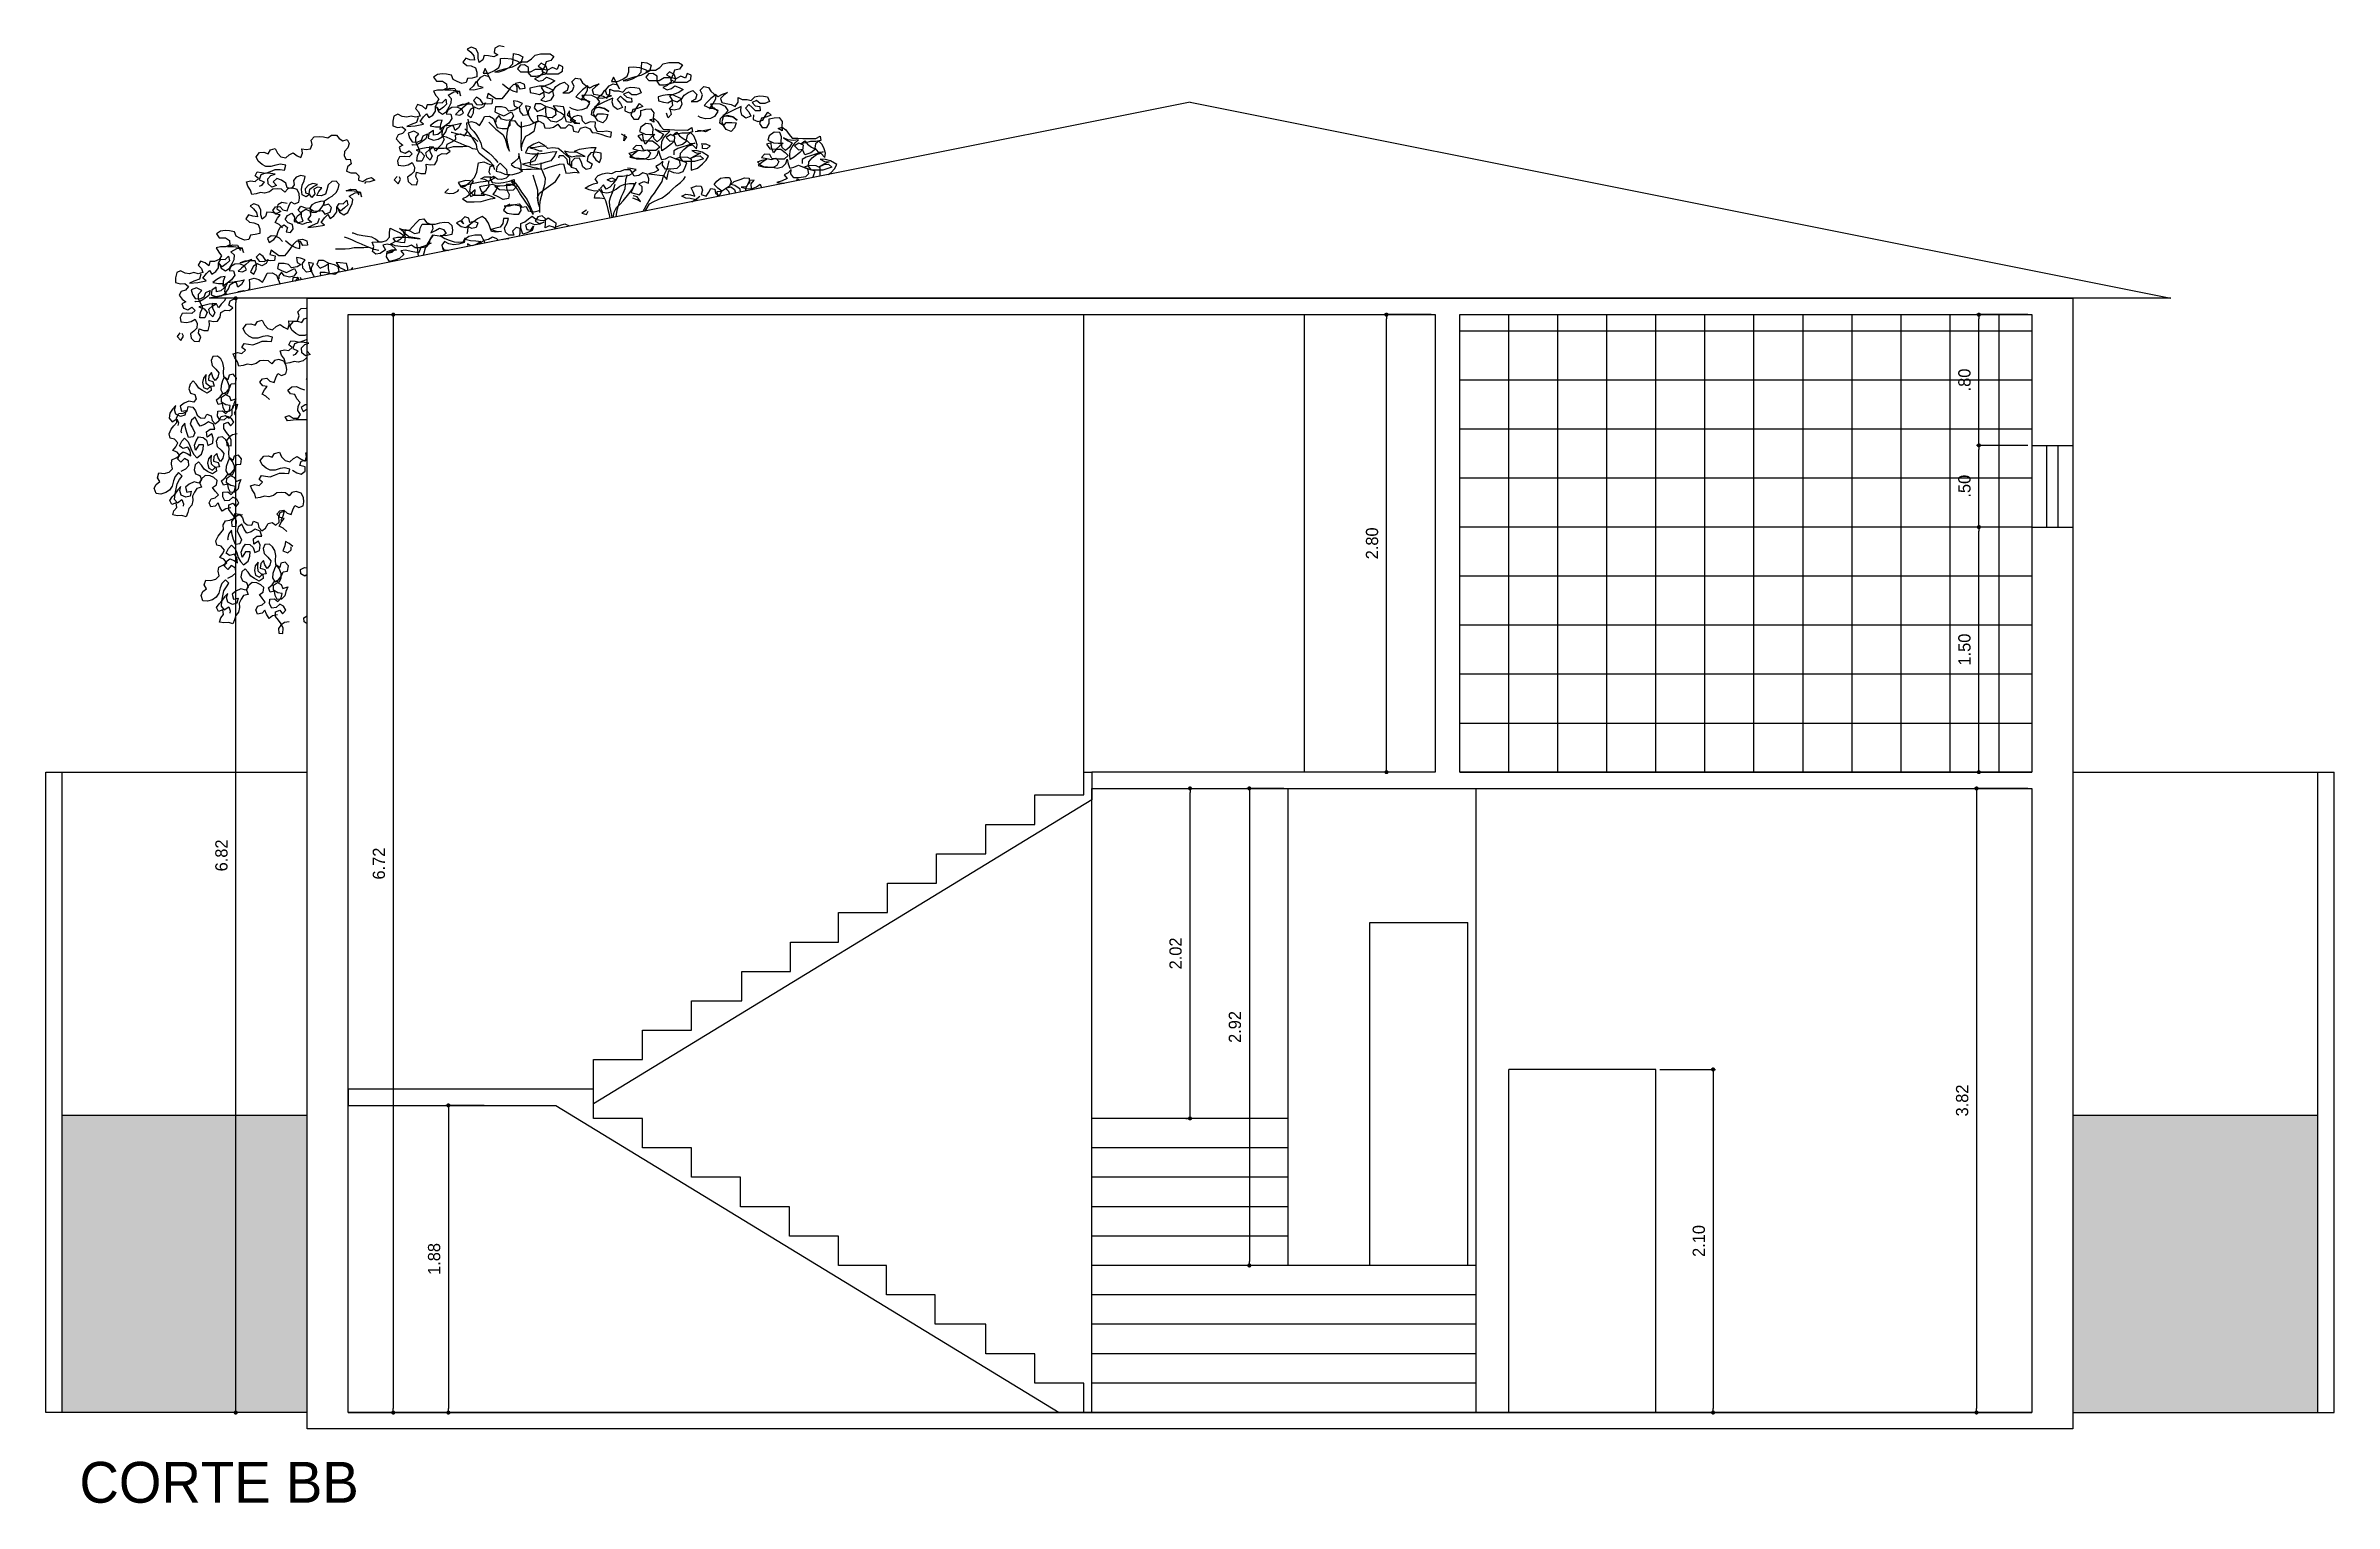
# Model space of a CAD drawing. Header units: millimetres. Extents: x 92.2 to 172.4, y 6.8 to 63.1.
# Drawn here: x 130.74 to 144.74, y 7.58 to 16.5 of the extents above; entities that cross this region are included whole.
import ezdxf

# ---------------------------------------------------------------- set-up
doc = ezdxf.new("R2010")
doc.units = ezdxf.units.MM
for name, color, linetype in [('Alvenaria', 5, 'Continuous'), ('COTAS', 1, 'Continuous'), ('Escada', 1, 'Continuous'), ('Janelas', 3, 'Continuous'), ('PISO', 21, 'Continuous'), ('Portas', 6, 'Continuous'), ('Texto', 7, 'Continuous'), ('VERDE', 92, 'Continuous')]:
    doc.layers.add(name, color=color, linetype=linetype)
doc.styles.add('ARTIUM', font='GOTHIC.TTF', dxfattribs={"height": 0.1})
doc.styles.add('ROMANS', font='C-ACENTO.SHX')
doc.dimstyles.new('Artiun 1-50', dxfattribs={"dimscale": 0.5, "dimtxt": 0.15, "dimasz": 0.05, "dimexe": 0.03, "dimexo": 0.05, "dimgap": 0.1, "dimtad": 1, "dimzin": 4, "dimdsep": 46, "dimtxsty": 'ROMANS', "dimblk": 'DOT', "dimcen": 0.025, "dimclrt": 2, "dimadec": 0, "dimazin": 0, "dimtfac": 1, "dimtix": 1, "dimtmove": 2, "dimatfit": 2, "dimldrblk": 'DOT', "dimfxl": 1, "dimtolj": 1, "dimtzin": 0, "dimarcsym": 0})

msp = doc.modelspace()

# ---------------------------------------------------------------- texts
at = {"layer": 'Texto', "insert": (130.949, 7.83), "char_height": 0.25, "width": 6.03922, "attachment_point": 1, "style": 'ARTIUM'}
msp.add_mtext('CORTE BB', dxfattribs=at)

# ---------------------------------------------------------------- blocks, each defined once
blk = doc.blocks.new('_DOT')
at = {"color": 0, "linetype": 'ByBlock'}
blk.add_line((-0.5, 0), (-1, 0), dxfattribs=at)
at = {"color": 0, "linetype": 'ByBlock', "const_width": 0.5}
blk.add_lwpolyline([(-0.25, 0, 1), (0.25, 0, 1)], format="xyb", close=True, dxfattribs=at)
blk = doc.blocks.new('*D136')
at = {"layer": 'COTAS', "color": 0, "lineweight": -2, "transparency": 16777216}
for p, q in [((132.618, 14.852), (132.884, 14.852)), ((132.869, 14.827), (132.869, 8.157)), ((132.618, 8.132), (132.884, 8.132))]:
    blk.add_line(p, q, dxfattribs=at)
at = {"layer": 'Defpoints', "color": 0, "transparency": 16777216}
for p in [(132.593, 14.852), (132.593, 8.132), (132.869, 8.132)]:
    blk.add_point(p, dxfattribs=at)
at = {"layer": 'COTAS', "color": 0, "lineweight": -2, "transparency": 16777216, "xscale": 0.025, "yscale": 0.025, "zscale": 0.025}
for p, rotation in [((132.869, 14.852), 90), ((132.869, 8.132), 270)]:
    blk.add_blockref('_DOT', p, dxfattribs=dict(at, rotation=rotation))
at = {"layer": 'COTAS', "color": 7, "transparency": 16777216, "insert": (132.781, 11.492), "char_height": 0.075, "attachment_point": 5, "rotation": 90, "style": 'ROMANS'}
blk.add_mtext('\\A1;6.72', dxfattribs=at)
blk = doc.blocks.new('*D137')
at = {"layer": 'COTAS', "color": 0, "lineweight": -2, "transparency": 16777216}
for p, q in [((133.425, 10.012), (133.191, 10.012)), ((133.206, 9.987), (133.206, 8.157)), ((133.425, 8.132), (133.191, 8.132))]:
    blk.add_line(p, q, dxfattribs=at)
at = {"layer": 'Defpoints', "color": 0, "transparency": 16777216}
for p in [(133.45, 10.012), (133.206, 8.132), (133.45, 8.132)]:
    blk.add_point(p, dxfattribs=at)
at = {"layer": 'COTAS', "color": 0, "lineweight": -2, "transparency": 16777216, "xscale": 0.025, "yscale": 0.025, "zscale": 0.025}
for p, rotation in [((133.206, 10.012), 90), ((133.206, 8.132), 270)]:
    blk.add_blockref('_DOT', p, dxfattribs=dict(at, rotation=rotation))
at = {"layer": 'COTAS', "color": 7, "transparency": 16777216, "insert": (133.119, 9.072), "char_height": 0.075, "attachment_point": 5, "rotation": 90, "style": 'ROMANS'}
blk.add_mtext('\\A1;1.88', dxfattribs=at)
blk = doc.blocks.new('*D138')
at = {"layer": 'COTAS', "color": 0, "lineweight": -2, "transparency": 16777216}
for p, q in [((137.718, 11.952), (137.728, 11.952)), ((137.743, 9.957), (137.743, 11.927)), ((137.718, 9.932), (137.728, 9.932))]:
    blk.add_line(p, q, dxfattribs=at)
at = {"layer": 'Defpoints', "color": 0, "transparency": 16777216}
for p in [(137.743, 11.952), (137.743, 11.952), (137.743, 9.932)]:
    blk.add_point(p, dxfattribs=at)
at = {"layer": 'COTAS', "color": 0, "lineweight": -2, "transparency": 16777216, "xscale": 0.025, "yscale": 0.025, "zscale": 0.025}
for p, rotation in [((137.743, 11.952), 90), ((137.743, 9.932), 270)]:
    blk.add_blockref('_DOT', p, dxfattribs=dict(at, rotation=rotation))
at = {"layer": 'COTAS', "color": 7, "transparency": 16777216, "insert": (137.655, 10.942), "char_height": 0.075, "attachment_point": 5, "rotation": 90, "style": 'ROMANS'}
blk.add_mtext('\\A1;2.02', dxfattribs=at)
blk = doc.blocks.new('*D139')
at = {"layer": 'COTAS', "color": 0, "lineweight": -2, "transparency": 16777216}
for p, q in [((138.318, 11.952), (138.091, 11.952)), ((138.106, 11.927), (138.106, 9.057)), ((138.318, 9.032), (138.091, 9.032))]:
    blk.add_line(p, q, dxfattribs=at)
at = {"layer": 'Defpoints', "color": 0, "transparency": 16777216}
for p in [(138.343, 11.952), (138.106, 9.032), (138.343, 9.032)]:
    blk.add_point(p, dxfattribs=at)
at = {"layer": 'COTAS', "color": 0, "lineweight": -2, "transparency": 16777216, "xscale": 0.025, "yscale": 0.025, "zscale": 0.025}
for p, rotation in [((138.106, 11.952), 90), ((138.106, 9.032), 270)]:
    blk.add_blockref('_DOT', p, dxfattribs=dict(at, rotation=rotation))
at = {"layer": 'COTAS', "color": 7, "transparency": 16777216, "insert": (138.018, 10.492), "char_height": 0.075, "attachment_point": 5, "rotation": 90, "style": 'ROMANS'}
blk.add_mtext('\\A1;2.92', dxfattribs=at)
blk = doc.blocks.new('*D140')
at = {"layer": 'COTAS', "color": 0, "lineweight": -2, "transparency": 16777216}
for p, q in [((142.868, 11.952), (142.54, 11.952)), ((142.555, 11.927), (142.555, 8.157)), ((142.868, 8.132), (142.54, 8.132))]:
    blk.add_line(p, q, dxfattribs=at)
at = {"layer": 'Defpoints', "color": 0, "transparency": 16777216}
for p in [(142.893, 11.952), (142.555, 8.132), (142.893, 8.132)]:
    blk.add_point(p, dxfattribs=at)
at = {"layer": 'COTAS', "color": 0, "lineweight": -2, "transparency": 16777216, "xscale": 0.025, "yscale": 0.025, "zscale": 0.025}
for p, rotation in [((142.555, 11.952), 90), ((142.555, 8.132), 270)]:
    blk.add_blockref('_DOT', p, dxfattribs=dict(at, rotation=rotation))
at = {"layer": 'COTAS', "color": 7, "transparency": 16777216, "insert": (142.467, 10.042), "char_height": 0.075, "attachment_point": 5, "rotation": 90, "style": 'ROMANS'}
blk.add_mtext('\\A1;3.82', dxfattribs=at)
blk = doc.blocks.new('*D141')
at = {"layer": 'COTAS', "color": 0, "lineweight": -2, "transparency": 16777216}
for p, q in [((140.618, 10.232), (140.958, 10.232)), ((140.943, 10.207), (140.943, 8.157)), ((140.618, 8.132), (140.958, 8.132))]:
    blk.add_line(p, q, dxfattribs=at)
at = {"layer": 'Defpoints', "color": 0, "transparency": 16777216}
for p in [(140.593, 10.232), (140.593, 8.132), (140.943, 8.132)]:
    blk.add_point(p, dxfattribs=at)
at = {"layer": 'COTAS', "color": 0, "lineweight": -2, "transparency": 16777216, "xscale": 0.025, "yscale": 0.025, "zscale": 0.025}
for p, rotation in [((140.943, 10.232), 90), ((140.943, 8.132), 270)]:
    blk.add_blockref('_DOT', p, dxfattribs=dict(at, rotation=rotation))
at = {"layer": 'COTAS', "color": 7, "transparency": 16777216, "insert": (140.856, 9.182), "char_height": 0.075, "attachment_point": 5, "rotation": 90, "style": 'ROMANS'}
blk.add_mtext('\\A1;2.10', dxfattribs=at)
blk = doc.blocks.new('*D142')
at = {"layer": 'COTAS', "color": 0, "lineweight": -2, "transparency": 16777216}
for p, q in [((139.218, 14.852), (138.93, 14.852)), ((138.945, 12.077), (138.945, 14.827)), ((139.218, 12.052), (138.93, 12.052))]:
    blk.add_line(p, q, dxfattribs=at)
at = {"layer": 'Defpoints', "color": 0, "transparency": 16777216}
for p in [(138.945, 14.852), (139.243, 14.852), (139.243, 12.052)]:
    blk.add_point(p, dxfattribs=at)
at = {"layer": 'COTAS', "color": 0, "lineweight": -2, "transparency": 16777216, "xscale": 0.025, "yscale": 0.025, "zscale": 0.025}
for p, rotation in [((138.945, 14.852), 90), ((138.945, 12.052), 270)]:
    blk.add_blockref('_DOT', p, dxfattribs=dict(at, rotation=rotation))
at = {"layer": 'COTAS', "color": 7, "transparency": 16777216, "insert": (138.857, 13.452), "char_height": 0.075, "attachment_point": 5, "rotation": 90, "style": 'ROMANS'}
blk.add_mtext('\\A1;2.80', dxfattribs=at)
blk = doc.blocks.new('*D143')
at = {"layer": 'COTAS', "color": 0, "lineweight": -2, "transparency": 16777216}
for p, q in [((142.868, 13.552), (142.554, 13.552)), ((142.569, 12.077), (142.569, 13.527)), ((142.868, 12.052), (142.554, 12.052))]:
    blk.add_line(p, q, dxfattribs=at)
at = {"layer": 'Defpoints', "color": 0, "transparency": 16777216}
for p in [(142.569, 13.552), (142.893, 13.552), (142.893, 12.052)]:
    blk.add_point(p, dxfattribs=at)
at = {"layer": 'COTAS', "color": 0, "lineweight": -2, "transparency": 16777216, "xscale": 0.025, "yscale": 0.025, "zscale": 0.025}
for p, rotation in [((142.569, 13.552), 90), ((142.569, 12.052), 270)]:
    blk.add_blockref('_DOT', p, dxfattribs=dict(at, rotation=rotation))
at = {"layer": 'COTAS', "color": 7, "transparency": 16777216, "insert": (142.481, 12.802), "char_height": 0.075, "attachment_point": 5, "rotation": 90, "style": 'ROMANS'}
blk.add_mtext('\\A1;1.50', dxfattribs=at)
blk = doc.blocks.new('*D144')
at = {"layer": 'COTAS', "color": 0, "lineweight": -2, "transparency": 16777216}
for p, q in [((142.868, 14.052), (142.554, 14.052)), ((142.569, 13.577), (142.569, 14.027)), ((142.868, 13.552), (142.554, 13.552))]:
    blk.add_line(p, q, dxfattribs=at)
at = {"layer": 'Defpoints', "color": 0, "transparency": 16777216}
for p in [(142.569, 14.052), (142.893, 14.052), (142.893, 13.552)]:
    blk.add_point(p, dxfattribs=at)
at = {"layer": 'COTAS', "color": 0, "lineweight": -2, "transparency": 16777216, "xscale": 0.025, "yscale": 0.025, "zscale": 0.025}
for p, rotation in [((142.569, 14.052), 90), ((142.569, 13.552), 270)]:
    blk.add_blockref('_DOT', p, dxfattribs=dict(at, rotation=rotation))
at = {"layer": 'COTAS', "color": 7, "transparency": 16777216, "insert": (142.481, 13.802), "char_height": 0.075, "attachment_point": 5, "rotation": 90, "style": 'ROMANS'}
blk.add_mtext('\\A1;.50', dxfattribs=at)
blk = doc.blocks.new('*D145')
at = {"layer": 'COTAS', "color": 0, "lineweight": -2, "transparency": 16777216}
for p, q in [((142.868, 14.852), (142.554, 14.852)), ((142.569, 14.077), (142.569, 14.827)), ((142.868, 14.052), (142.554, 14.052))]:
    blk.add_line(p, q, dxfattribs=at)
at = {"layer": 'Defpoints', "color": 0, "transparency": 16777216}
for p in [(142.569, 14.852), (142.893, 14.852), (142.893, 14.052)]:
    blk.add_point(p, dxfattribs=at)
at = {"layer": 'COTAS', "color": 0, "lineweight": -2, "transparency": 16777216, "xscale": 0.025, "yscale": 0.025, "zscale": 0.025}
for p, rotation in [((142.569, 14.852), 90), ((142.569, 14.052), 270)]:
    blk.add_blockref('_DOT', p, dxfattribs=dict(at, rotation=rotation))
at = {"layer": 'COTAS', "color": 7, "transparency": 16777216, "insert": (142.481, 14.452), "char_height": 0.075, "attachment_point": 5, "rotation": 90, "style": 'ROMANS'}
blk.add_mtext('\\A1;.80', dxfattribs=at)
blk = doc.blocks.new('*D146')
at = {"layer": 'COTAS', "color": 0, "lineweight": -2, "transparency": 16777216}
for p, q in [((132.318, 14.952), (131.89, 14.952)), ((131.905, 8.157), (131.905, 14.927)), ((132.318, 8.132), (131.89, 8.132))]:
    blk.add_line(p, q, dxfattribs=at)
at = {"layer": 'Defpoints', "color": 0, "transparency": 16777216}
for p in [(131.905, 14.952), (132.343, 14.952), (132.343, 8.132)]:
    blk.add_point(p, dxfattribs=at)
at = {"layer": 'COTAS', "color": 0, "lineweight": -2, "transparency": 16777216, "xscale": 0.025, "yscale": 0.025, "zscale": 0.025}
for p, rotation in [((131.905, 14.952), 90), ((131.905, 8.132), 270)]:
    blk.add_blockref('_DOT', p, dxfattribs=dict(at, rotation=rotation))
at = {"layer": 'COTAS', "color": 7, "transparency": 16777216, "insert": (131.818, 11.542), "char_height": 0.075, "attachment_point": 5, "rotation": 90, "style": 'ROMANS'}
blk.add_mtext('\\A1;6.82', dxfattribs=at)

# ---------------------------------------------------------------- dimensions: what is measured, and where the dimension line sits
at = {"layer": 'COTAS'}
for base, p1, p2, picture, middle in [((131.905, 14.952), (132.343, 8.132), (132.343, 14.952), '*D146', (131.818, 11.542)), ((132.869, 8.132), (132.593, 14.852), (132.593, 8.132), '*D136', (132.781, 11.492)), ((138.945, 14.852), (139.243, 12.052), (139.243, 14.852), '*D142', (138.857, 13.452)), ((142.569, 14.852), (142.893, 14.052), (142.893, 14.852), '*D145', (142.481, 14.452)), ((142.569, 14.052), (142.893, 13.552), (142.893, 14.052), '*D144', (142.481, 13.802)), ((142.569, 13.552), (142.893, 12.052), (142.893, 13.552), '*D143', (142.481, 12.802)), ((137.743, 11.952), (137.743, 9.932), (137.743, 11.952), '*D138', (137.655, 10.942)), ((138.106, 9.032), (138.343, 11.952), (138.343, 9.032), '*D139', (138.018, 10.492)), ((142.555, 8.132), (142.893, 11.952), (142.893, 8.132), '*D140', (142.467, 10.042)), ((140.943, 8.132), (140.593, 10.232), (140.593, 8.132), '*D141', (140.856, 9.182)), ((133.206, 8.132), (133.45, 10.012), (133.45, 8.132), '*D137', (133.119, 9.072))]:
    dim = msp.add_linear_dim(base=base, p1=p1, p2=p2, angle=90, dimstyle='Artiun 1-50', override={"dimclrt": 7}, dxfattribs=at)
    dim.commit()
    dim.dimension.update_dxf_attribs({"geometry": picture, "text_midpoint": middle})

# ---------------------------------------------------------------- hatches: boundary and pattern name
at = {"layer": 'PISO'}
h = msp.add_hatch(dxfattribs=at)
h.set_pattern_fill('_USER', color=256, scale=0.3, angle=90, style=0, double=1, pattern_type=0)
h.set_pattern_definition([(90, (139.393, 12.05234), (-0.3, 2e-17), []), (180, (139.393, 12.05234), (-4e-17, -0.3), [])])
h.paths.add_polyline_path([(139.393, 14.852), (139.393, 12.052), (142.893, 12.052), (142.893, 14.852)])
at = {"layer": 'VERDE'}
h = msp.add_hatch(color=101, dxfattribs=at)
h.paths.add_polyline_path([(132.343, 9.952), (130.843, 9.952), (130.843, 8.132), (132.343, 8.132)])
h.paths.add_polyline_path([(144.643, 9.952), (143.143, 9.952), (143.143, 8.132), (144.643, 8.132)])

# ---------------------------------------------------------------- linework, layer by layer
at = {"color": 30}
for p, q in [((137.743, 16.152), (131.743, 14.952)), ((137.743, 16.152), (143.743, 14.952)), ((143.743, 14.952), (131.743, 14.952))]:
    msp.add_line(p, q, dxfattribs=at)
for p, q in [((130.743, 8.132), (130.743, 12.052)), ((130.743, 12.052), (132.343, 12.052)), ((130.843, 8.132), (130.843, 12.052)), ((143.143, 12.052), (144.743, 12.052)), ((144.643, 8.132), (144.643, 12.052)), ((144.743, 8.132), (144.743, 12.052)), ((130.843, 9.952), (132.343, 9.952)), ((143.143, 9.952), (144.643, 9.952)), ((132.343, 8.132), (130.743, 8.132)), ((132.593, 8.132), (142.893, 8.132)), ((143.143, 8.132), (144.743, 8.132))]:
    msp.add_line(p, q)
at = {"color": 67}
for points in [[(133.547, 16.491), (133.517, 16.498), (133.49, 16.484), (133.486, 16.457), (133.509, 16.443), (133.485, 16.431), (133.452, 16.436), (133.424, 16.438), (133.416, 16.412), (133.395, 16.396), (133.388, 16.422), (133.388, 16.453), (133.374, 16.479), (133.345, 16.489), (133.321, 16.477), (133.343, 16.458), (133.362, 16.436), (133.366, 16.41), (133.338, 16.412), (133.312, 16.422), (133.295, 16.398), (133.319, 16.377), (133.345, 16.374), (133.371, 16.362), (133.381, 16.336), (133.381, 16.308), (133.352, 16.3), (133.323, 16.298), (133.314, 16.272), (133.288, 16.267), (133.259, 16.279), (133.235, 16.291), (133.226, 16.317), (133.195, 16.324), (133.169, 16.327), (133.14, 16.322), (133.116, 16.305), (133.133, 16.282), (133.171, 16.282), (133.195, 16.265), (133.197, 16.239), (133.173, 16.227), (133.14, 16.227), (133.114, 16.22), (133.13, 16.193), (133.147, 16.172), (133.133, 16.148), (133.104, 16.136), (133.076, 16.136), (133.068, 16.11), (133.047, 16.129), (133.018, 16.139), (133.004, 16.113), (133.023, 16.094), (133.033, 16.067), (133.004, 16.06), (132.978, 16.067), (132.952, 16.06), (132.923, 16.065), (132.897, 16.079), (132.873, 16.067), (132.866, 16.037), (132.866, 16.008), (132.895, 15.998), (132.923, 16.001), (132.945, 15.984), (132.925, 15.96), (132.899, 15.953), (132.887, 15.929), (132.906, 15.906), (132.928, 15.889), (132.904, 15.877), (132.913, 15.851), (132.942, 15.841), (132.966, 15.855), (132.985, 15.836), (132.966, 15.817), (132.935, 15.82), (132.906, 15.817), (132.894, 15.794), (132.899, 15.767), (132.932, 15.763), (132.961, 15.77), (132.985, 15.784), (132.999, 15.755), (132.997, 15.729), (132.978, 15.71), (132.956, 15.694), (132.961, 15.667), (132.98, 15.648), (133.011, 15.646), (133.02, 15.674), (133.006, 15.698), (133.011, 15.724), (133.037, 15.715), (133.066, 15.715), (133.073, 15.746), (133.071, 15.774), (133.097, 15.77), (133.123, 15.772), (133.137, 15.796), (133.142, 15.824), (133.168, 15.839), (133.194, 15.836), (133.216, 15.853), (133.192, 15.87), (133.199, 15.896), (133.228, 15.91), (133.252, 15.927), (133.249, 15.953), (133.28, 15.958), (133.304, 15.946), (133.321, 15.972), (133.321, 16), (133.318, 16.027), (133.347, 16.034), (133.376, 16.027), (133.397, 16.01), (133.414, 16.038), (133.426, 16.065), (133.457, 16.067), (133.483, 16.053), (133.492, 16.026), (133.504, 15.998), (133.535, 15.991), (133.566, 15.991), (133.583, 16.012), (133.585, 16.038), (133.611, 16.041), (133.626, 16.017), (133.649, 16), (133.676, 16.007), (133.704, 16.014), (133.73, 16.026), (133.761, 16.036), (133.788, 16.021), (133.797, 15.995), (133.823, 15.993), (133.849, 16), (133.876, 16.017), (133.892, 15.995), (133.923, 15.995), (133.942, 16.016), (133.966, 16.005), (133.971, 15.976), (134.002, 15.969), (134.014, 15.993), (134.045, 16.002), (134.071, 15.99), (134.085, 15.966), (134.111, 15.964), (134.138, 15.957), (134.173, 15.945), (134.199, 15.938), (134.204, 15.969), (134.173, 15.976), (134.147, 15.971), (134.116, 15.973), (134.104, 16.002), (134.107, 16.031), (134.073, 16.033), (134.045, 16.019), (134.026, 16.038), (134.023, 16.064), (133.997, 16.071), (133.971, 16.062), (133.952, 16.043), (133.985, 16.028), (134.011, 16.021), (133.98, 16.021), (133.961, 16.043), (133.95, 16.071), (133.947, 16.1), (133.933, 16.076), (133.959, 16.055), (133.983, 16.038), (133.954, 16.028), (133.928, 16.033), (133.919, 16.064), (133.919, 16.095), (133.911, 16.124), (133.873, 16.128), (133.847, 16.131), (133.869, 16.1), (133.897, 16.088), (133.919, 16.071), (133.897, 16.047), (133.866, 16.031), (133.833, 16.036), (133.807, 16.062), (133.802, 16.093), (133.802, 16.126), (133.771, 16.143), (133.74, 16.143), (133.73, 16.117), (133.75, 16.095), (133.781, 16.11), (133.804, 16.126), (133.835, 16.117), (133.859, 16.105), (133.864, 16.076), (133.84, 16.057), (133.814, 16.059), (133.78, 16.069), (133.75, 16.069), (133.754, 16.036), (133.728, 16.026), (133.711, 16.048), (133.699, 16.071), (133.697, 16.098), (133.709, 16.124), (133.678, 16.131), (133.685, 16.102), (133.692, 16.076), (133.666, 16.072), (133.645, 16.095), (133.642, 16.124), (133.659, 16.145), (133.631, 16.157), (133.604, 16.16), (133.609, 16.131), (133.633, 16.117), (133.609, 16.103), (133.576, 16.098), (133.557, 16.117), (133.53, 16.124), (133.495, 16.124), (133.49, 16.093), (133.519, 16.079), (133.545, 16.069), (133.592, 16.093), (133.604, 16.069), (133.59, 16.045), (133.564, 16.041), (133.53, 16.048), (133.514, 16.072), (133.497, 16.048), (133.497, 16.031)], [(133.376, 16.279), (133.357, 16.25), (133.335, 16.231), (133.361, 16.229), (133.419, 16.243), (133.39, 16.25), (133.383, 16.279), (133.404, 16.305), (133.428, 16.317), (133.454, 16.31), (133.466, 16.286), (133.431, 16.358), (133.419, 16.331), (133.454, 16.331), (133.488, 16.346), (133.514, 16.365), (133.524, 16.391), (133.524, 16.419), (133.552, 16.422), (133.59, 16.417), (133.624, 16.405), (133.647, 16.393), (133.597, 16.367), (133.55, 16.355), (133.519, 16.346), (133.49, 16.336), (133.516, 16.338), (133.547, 16.348), (133.578, 16.365), (133.6, 16.388), (133.602, 16.417), (133.605, 16.45), (133.636, 16.445), (133.662, 16.431), (133.652, 16.4), (133.628, 16.386), (133.659, 16.4), (133.688, 16.4), (133.714, 16.417), (133.736, 16.441), (133.769, 16.448), (133.828, 16.448), (133.852, 16.433), (133.833, 16.407), (133.805, 16.4), (133.795, 16.369), (133.778, 16.343), (133.809, 16.326), (133.878, 16.326), (133.905, 16.343), (133.907, 16.369), (133.881, 16.381), (133.871, 16.352), (133.843, 16.364), (133.812, 16.348), (133.802, 16.374), (133.774, 16.391), (133.755, 16.372), (133.783, 16.355), (133.812, 16.35), (133.802, 16.324), (133.776, 16.317), (133.743, 16.31), (133.714, 16.31), (133.697, 16.333), (133.697, 16.364), (133.671, 16.381), (133.645, 16.379), (133.628, 16.357), (133.647, 16.338), (133.709, 16.338), (133.74, 16.355), (133.778, 16.355), (133.783, 16.329), (133.759, 16.307), (133.733, 16.295), (133.759, 16.281), (133.785, 16.288), (133.807, 16.305), (133.833, 16.295), (133.857, 16.283), (133.831, 16.264), (133.802, 16.255), (133.773, 16.243), (133.79, 16.217), (133.821, 16.207), (133.847, 16.226), (133.793, 16.25), (133.762, 16.25), (133.733, 16.245), (133.704, 16.238), (133.707, 16.212), (133.738, 16.205), (133.764, 16.2), (133.788, 16.214), (133.792, 16.186), (133.771, 16.164), (133.802, 16.157), (133.835, 16.167), (133.852, 16.193), (133.845, 16.219), (133.864, 16.248), (133.888, 16.264), (133.916, 16.276), (133.94, 16.252), (133.933, 16.224), (133.907, 16.209), (133.943, 16.209), (133.966, 16.224), (133.976, 16.25), (133.962, 16.278), (133.983, 16.3), (134.012, 16.295), (134.026, 16.271), (134.047, 16.255), (134.071, 16.24), (134.097, 16.255), (134.128, 16.264), (134.107, 16.247), (134.085, 16.228), (134.093, 16.202), (134.121, 16.197), (134.152, 16.19), (134.176, 16.178), (134.193, 16.204), (134.193, 16.233), (134.219, 16.221), (134.247, 16.221), (134.274, 16.214), (134.295, 16.238), (134.321, 16.245), (134.347, 16.242), (134.374, 16.238), (134.385, 16.209), (134.357, 16.197), (134.328, 16.197), (134.307, 16.214), (134.278, 16.202), (134.297, 16.183), (134.326, 16.178), (134.328, 16.152), (134.3, 16.152), (134.278, 16.171), (134.259, 16.19), (134.238, 16.169), (134.259, 16.145), (134.271, 16.119), (134.24, 16.107), (134.216, 16.126), (134.209, 16.152), (134.212, 16.178), (134.162, 16.154), (134.1, 16.124), (134.133, 16.119), (134.162, 16.114), (134.188, 16.095), (134.162, 16.114), (134.128, 16.123), (134.102, 16.114), (134.092, 16.085), (134.104, 16.059), (134.121, 16.081), (134.154, 16.081), (134.181, 16.078), (134.171, 16.047), (134.15, 16.026), (134.121, 16.038), (134.104, 16.062), (134.081, 16.076), (134.085, 16.104), (134.114, 16.133), (134.133, 16.154), (134.116, 16.178), (134.083, 16.193), (134.054, 16.195), (134.023, 16.193), (134.04, 16.166), (134.071, 16.155), (134.045, 16.166), (134.019, 16.164), (134.04, 16.197), (134.057, 16.226), (134.059, 16.252), (134.026, 16.228), (134.004, 16.205), (133.985, 16.186), (134.019, 16.169), (134.047, 16.169), (134.069, 16.147), (134.05, 16.116), (134.023, 16.105), (133.995, 16.102), (133.964, 16.112), (133.95, 16.119)], [(134.161, 16.227), (134.142, 16.198), (134.121, 16.179), (134.147, 16.177), (134.204, 16.191), (134.175, 16.198), (134.168, 16.227), (134.19, 16.253), (134.214, 16.265), (134.24, 16.258), (134.252, 16.234), (134.216, 16.305), (134.204, 16.279), (134.24, 16.279), (134.273, 16.293), (134.299, 16.312), (134.309, 16.338), (134.309, 16.367), (134.338, 16.369), (134.376, 16.365), (134.409, 16.353), (134.433, 16.341), (134.383, 16.315), (134.335, 16.303), (134.304, 16.293), (134.276, 16.284), (134.302, 16.286), (134.333, 16.296), (134.364, 16.312), (134.385, 16.336), (134.388, 16.365), (134.39, 16.398), (134.421, 16.393), (134.447, 16.379), (134.438, 16.348), (134.414, 16.334), (134.445, 16.348), (134.473, 16.348), (134.499, 16.365), (134.521, 16.388), (134.554, 16.395), (134.614, 16.395), (134.638, 16.381), (134.619, 16.355), (134.59, 16.348), (134.58, 16.317), (134.564, 16.291), (134.595, 16.274), (134.664, 16.274), (134.69, 16.291), (134.692, 16.317), (134.666, 16.329), (134.657, 16.3), (134.628, 16.312), (134.597, 16.295), (134.588, 16.322), (134.559, 16.338), (134.54, 16.319), (134.568, 16.303), (134.597, 16.298), (134.587, 16.272), (134.561, 16.264), (134.528, 16.257), (134.499, 16.257), (134.483, 16.281), (134.483, 16.312), (134.457, 16.329), (134.43, 16.326), (134.414, 16.305), (134.433, 16.286), (134.495, 16.286), (134.526, 16.303), (134.564, 16.303), (134.568, 16.276), (134.545, 16.255), (134.518, 16.243), (134.545, 16.229), (134.571, 16.236), (134.592, 16.252), (134.618, 16.243), (134.642, 16.231), (134.616, 16.212), (134.587, 16.202), (134.559, 16.191), (134.575, 16.164), (134.606, 16.155), (134.633, 16.174), (134.578, 16.198), (134.547, 16.198), (134.518, 16.193), (134.49, 16.186), (134.492, 16.16), (134.523, 16.153), (134.549, 16.148), (134.573, 16.162), (134.578, 16.133), (134.556, 16.112), (134.587, 16.105), (134.621, 16.114), (134.637, 16.141), (134.63, 16.167), (134.649, 16.195), (134.673, 16.212), (134.702, 16.224), (134.726, 16.2), (134.718, 16.171), (134.692, 16.157), (134.728, 16.157), (134.752, 16.171), (134.761, 16.198), (134.747, 16.226), (134.768, 16.248), (134.797, 16.243), (134.811, 16.219), (134.833, 16.202), (134.857, 16.188), (134.883, 16.202), (134.914, 16.212), (134.892, 16.195), (134.871, 16.176), (134.878, 16.15), (134.906, 16.145), (134.937, 16.138), (134.961, 16.126), (134.978, 16.152), (134.978, 16.181), (135.004, 16.169), (135.033, 16.169), (135.059, 16.162), (135.08, 16.185), (135.107, 16.192), (135.133, 16.19), (135.159, 16.185), (135.171, 16.157), (135.142, 16.145), (135.114, 16.145), (135.092, 16.162), (135.064, 16.15), (135.083, 16.131), (135.111, 16.126), (135.114, 16.1), (135.085, 16.1), (135.064, 16.119), (135.045, 16.138), (135.023, 16.116), (135.045, 16.093), (135.056, 16.066), (135.025, 16.054), (135.002, 16.074), (134.995, 16.1), (134.997, 16.126), (134.947, 16.102), (134.885, 16.071), (134.918, 16.066), (134.947, 16.062), (134.973, 16.043), (134.947, 16.062), (134.914, 16.071), (134.887, 16.062), (134.878, 16.033), (134.89, 16.007), (134.906, 16.028), (134.94, 16.028), (134.966, 16.026), (134.956, 15.995), (134.935, 15.974), (134.906, 15.985), (134.89, 16.009), (134.866, 16.024), (134.871, 16.052), (134.899, 16.081), (134.918, 16.102), (134.902, 16.126), (134.868, 16.14), (134.84, 16.143), (134.809, 16.14), (134.825, 16.114), (134.856, 16.102), (134.83, 16.114), (134.804, 16.112), (134.826, 16.145), (134.842, 16.174), (134.845, 16.2), (134.811, 16.176), (134.79, 16.152), (134.771, 16.133), (134.804, 16.117), (134.833, 16.117), (134.854, 16.095), (134.835, 16.064), (134.809, 16.052), (134.78, 16.05), (134.749, 16.059), (134.735, 16.067)], [(133.538, 16.265), (133.569, 16.238), (133.6, 16.222), (133.626, 16.214), (133.626, 16.243), (133.616, 16.269), (133.643, 16.274), (133.669, 16.262), (133.673, 16.236), (133.645, 16.233), (133.631, 16.257), (133.604, 16.26), (133.585, 16.241), (133.569, 16.217), (133.552, 16.195), (133.533, 16.172), (133.497, 16.172), (133.45, 16.205), (133.442, 16.179), (133.476, 16.172), (133.471, 16.143), (133.445, 16.141), (133.419, 16.143), (133.402, 16.167), (133.378, 16.184), (133.359, 16.162), (133.378, 16.138), (133.409, 16.136), (133.433, 16.148), (133.421, 16.124), (133.392, 16.11), (133.366, 16.122), (133.342, 16.108), (133.323, 16.074), (133.345, 16.058), (133.359, 16.088), (133.361, 16.115), (133.352, 16.141), (133.321, 16.141), (133.29, 16.139), (133.261, 16.129), (133.299, 16.139), (133.333, 16.15), (133.295, 16.117), (133.268, 16.096), (133.249, 16.077), (133.276, 16.074), (133.299, 16.086), (133.288, 16.11), (133.257, 16.122), (133.228, 16.12), (133.204, 16.105), (133.192, 16.081), (133.221, 16.079), (133.228, 16.053), (133.209, 16.024), (133.18, 16.003), (133.156, 15.986), (133.159, 16.017), (133.168, 16.043), (133.142, 16.041), (133.118, 16.027), (133.095, 16.008), (133.128, 16.001), (133.156, 16.001), (133.164, 15.974), (133.142, 15.955), (133.116, 15.951), (133.114, 15.979), (133.087, 15.96), (133.083, 15.932), (133.116, 15.92), (133.144, 15.927), (133.168, 15.941), (133.19, 15.97), (133.199, 15.996), (133.23, 16.012), (133.259, 16.017), (133.285, 16.024), (133.268, 15.996), (133.247, 15.979), (133.237, 16.005), (133.211, 16.01), (133.183, 16.005), (133.168, 15.979), (133.166, 15.953), (133.18, 15.924), (133.164, 15.893), (133.144, 15.874), (133.128, 15.853), (133.116, 15.877), (133.09, 15.879), (133.092, 15.851), (133.106, 15.824), (133.094, 15.798), (133.075, 15.817), (133.068, 15.843), (133.09, 15.862), (133.113, 15.877), (133.071, 15.874), (133.037, 15.867), (133.009, 15.858), (133.04, 15.846), (133.059, 15.824), (133.044, 15.791), (133.013, 15.791), (133.018, 15.827), (133.032, 15.853), (133.021, 15.879), (133.006, 15.905), (133.006, 15.936), (133.025, 15.958), (132.995, 15.975), (132.961, 15.963), (132.968, 15.934), (132.985, 15.91), (133.016, 15.908), (133.042, 15.92), (133.052, 15.946), (133.078, 15.958), (133.068, 15.929), (133.037, 15.905), (133.013, 15.891), (132.987, 15.889), (132.983, 15.894)], [(133.021, 16.058), (133.011, 16.029), (132.978, 16.015), (132.952, 16.003), (133.002, 16.008), (133.054, 16.017), (133.033, 16.034), (133.054, 16.063), (133.073, 16.082), (133.087, 16.058), (133.111, 16.074), (133.128, 16.098), (133.128, 16.127), (133.142, 16.151), (133.169, 16.148), (133.19, 16.17), (133.195, 16.141), (133.176, 16.122), (133.152, 16.103), (133.133, 16.124), (133.145, 16.096), (133.171, 16.079), (133.195, 16.096), (133.211, 16.124), (133.223, 16.148), (133.226, 16.174), (133.204, 16.196), (133.24, 16.215), (133.271, 16.217), (133.28, 16.191), (133.276, 16.217), (133.25, 16.222), (133.221, 16.227), (133.185, 16.227), (133.214, 16.239), (133.245, 16.236), (133.257, 16.212), (133.264, 16.203)], [(134.288, 16.128), (134.285, 16.1), (134.314, 16.088), (134.345, 16.095), (134.359, 16.119), (134.376, 16.145), (134.395, 16.126), (134.364, 16.114), (134.335, 16.107), (134.323, 16.073), (134.34, 16.049), (134.369, 16.049), (134.383, 16.073), (134.383, 16.102), (134.414, 16.109), (134.445, 16.111), (134.462, 16.087), (134.459, 16.057), (134.462, 16.03), (134.438, 16.045), (134.464, 16.052), (134.485, 16.035), (134.504, 16.006), (134.523, 15.985), (134.559, 15.985), (134.59, 15.983), (134.669, 15.982), (134.695, 15.997), (134.7, 15.971), (134.669, 15.963), (134.635, 15.963), (134.604, 15.956), (134.578, 15.949), (134.602, 15.968), (134.619, 15.947), (134.642, 15.93), (134.666, 15.916), (134.638, 15.894), (134.602, 15.883), (134.59, 15.911), (134.592, 15.942), (134.564, 15.954), (134.538, 15.937), (134.561, 15.914), (134.59, 15.916), (134.571, 15.897), (134.535, 15.868), (134.511, 15.854), (134.509, 15.88), (134.511, 15.909), (134.523, 15.933), (134.542, 15.956), (134.561, 15.975), (134.531, 15.971), (134.497, 15.976), (134.471, 15.987), (134.5, 15.968), (134.523, 15.956), (134.504, 15.928), (134.483, 15.909), (134.464, 15.928), (134.457, 15.961), (134.459, 15.992), (134.447, 16.018), (134.414, 16.021), (134.383, 15.999), (134.376, 15.973), (134.409, 15.957), (134.438, 15.954), (134.469, 15.954), (134.447, 15.937), (134.426, 15.916), (134.409, 15.895), (134.397, 15.928), (134.395, 15.957), (134.366, 15.947), (134.388, 15.918), (134.423, 15.916), (134.454, 15.916), (134.48, 15.897), (134.499, 15.878), (134.476, 15.856), (134.428, 15.856), (134.399, 15.859), (134.388, 15.885), (134.354, 15.888), (134.335, 15.866), (134.368, 15.859), (134.397, 15.854), (134.423, 15.861), (134.442, 15.842), (134.43, 15.816), (134.407, 15.804), (134.359, 15.804), (134.33, 15.818), (134.311, 15.84), (134.34, 15.849), (134.368, 15.857), (134.338, 15.835), (134.316, 15.816), (134.345, 15.809), (134.373, 15.809), (134.404, 15.807), (134.433, 15.802), (134.466, 15.809), (134.485, 15.83), (134.492, 15.856), (134.499, 15.828), (134.509, 15.802), (134.535, 15.806), (134.561, 15.821), (134.618, 15.797), (134.623, 15.766), (134.604, 15.747), (134.566, 15.742), (134.535, 15.742), (134.516, 15.766), (134.518, 15.792), (134.499, 15.773), (134.476, 15.759), (134.492, 15.737), (134.464, 15.723), (134.43, 15.714), (134.466, 15.709), (134.497, 15.706), (134.523, 15.704), (134.542, 15.68), (134.549, 15.709), (134.554, 15.735), (134.583, 15.723), (134.614, 15.718), (134.642, 15.728), (134.654, 15.754), (134.664, 15.782), (134.621, 15.797), (134.595, 15.806), (134.628, 15.818), (134.669, 15.816), (134.692, 15.804), (134.692, 15.737), (134.73, 15.749), (134.761, 15.775), (134.783, 15.797), (134.797, 15.823), (134.759, 15.847), (134.728, 15.854), (134.695, 15.856), (134.721, 15.842), (134.749, 15.84), (134.716, 15.825), (134.69, 15.809), (134.719, 15.823), (134.747, 15.825), (134.766, 15.806), (134.711, 15.79), (134.642, 15.79), (134.623, 15.813), (134.626, 15.84), (134.647, 15.863), (134.673, 15.885), (134.7, 15.892), (134.723, 15.866), (134.728, 15.892), (134.719, 15.918), (134.707, 15.947), (134.688, 15.966), (134.666, 15.949), (134.661, 15.923), (134.683, 15.899), (134.714, 15.901), (134.673, 15.89), (134.635, 15.878), (134.609, 15.868), (134.585, 15.854), (134.585, 15.83)], [(134.562, 16.106), (134.569, 16.078), (134.55, 16.056), (134.54, 16.083), (134.543, 16.087)], [(133.387, 15.912), (133.366, 15.931), (133.342, 15.943), (133.316, 15.948), (133.287, 15.953), (133.256, 15.958), (133.23, 15.967), (133.223, 15.967)], [(133.49, 15.738), (133.48, 15.767), (133.461, 15.788), (133.437, 15.805), (133.416, 15.822), (133.394, 15.841), (133.383, 15.865), (133.378, 15.893), (133.349, 15.941), (133.333, 15.962), (133.306, 15.989)], [(133.326, 16.048), (133.33, 16.022), (133.342, 15.993), (133.361, 15.974), (133.378, 15.95), (133.392, 15.927), (133.404, 15.903), (133.411, 15.876), (133.454, 15.843), (133.473, 15.824), (133.492, 15.803), (133.509, 15.784)], [(133.454, 16.031), (133.476, 16.007), (133.497, 15.988), (133.54, 15.955), (133.554, 15.929), (133.568, 15.876), (133.58, 15.853), (133.573, 15.881), (133.568, 15.907), (133.564, 15.936), (133.566, 15.962), (133.571, 15.993), (133.583, 16.041)], [(133.652, 16.033), (133.652, 15.938), (133.649, 15.91), (133.649, 15.881), (133.654, 15.855)], [(133.742, 16.031), (133.735, 16), (133.728, 15.974), (133.702, 15.955), (133.678, 15.943), (133.666, 15.919), (133.656, 15.893), (133.652, 15.874)], [(134.716, 15.973), (134.752, 15.978), (134.809, 15.987), (134.778, 15.97), (134.752, 15.978), (134.731, 15.98)], [(135.073, 16.076), (135.071, 16.047), (135.099, 16.035), (135.13, 16.042), (135.145, 16.066), (135.161, 16.092), (135.18, 16.073), (135.149, 16.061), (135.121, 16.054), (135.109, 16.021), (135.125, 15.997), (135.154, 15.997), (135.168, 16.021), (135.168, 16.05), (135.199, 16.057), (135.23, 16.059), (135.247, 16.035), (135.245, 16.004), (135.247, 15.978), (135.223, 15.992), (135.249, 15.999), (135.271, 15.983), (135.29, 15.954), (135.309, 15.933), (135.344, 15.933), (135.375, 15.93), (135.454, 15.93), (135.48, 15.944), (135.485, 15.918), (135.454, 15.911), (135.421, 15.911), (135.39, 15.904), (135.363, 15.897), (135.387, 15.916), (135.404, 15.895), (135.428, 15.878), (135.452, 15.864), (135.423, 15.842), (135.387, 15.83), (135.375, 15.859), (135.378, 15.89), (135.349, 15.902), (135.323, 15.885), (135.347, 15.861), (135.375, 15.864), (135.356, 15.845), (135.321, 15.816), (135.297, 15.802), (135.294, 15.828), (135.297, 15.857), (135.309, 15.88), (135.328, 15.904), (135.347, 15.923), (135.316, 15.918), (135.283, 15.923), (135.256, 15.935), (135.285, 15.916), (135.309, 15.904), (135.29, 15.876), (135.268, 15.857), (135.249, 15.876), (135.242, 15.909), (135.244, 15.94), (135.233, 15.966), (135.199, 15.969), (135.168, 15.947), (135.161, 15.921), (135.194, 15.904), (135.223, 15.902), (135.254, 15.902), (135.233, 15.885), (135.211, 15.864), (135.194, 15.842), (135.182, 15.876), (135.18, 15.904), (135.152, 15.895), (135.173, 15.866), (135.209, 15.864), (135.24, 15.864), (135.266, 15.845), (135.285, 15.826), (135.261, 15.804), (135.213, 15.804), (135.185, 15.807), (135.173, 15.833), (135.14, 15.835), (135.121, 15.814), (135.154, 15.807), (135.182, 15.802), (135.209, 15.809), (135.228, 15.79), (135.216, 15.764), (135.192, 15.752), (135.144, 15.752), (135.116, 15.766), (135.097, 15.788), (135.125, 15.797), (135.154, 15.804), (135.123, 15.783), (135.101, 15.764), (135.13, 15.757), (135.159, 15.757), (135.19, 15.754), (135.218, 15.749), (135.251, 15.757), (135.271, 15.778), (135.278, 15.804), (135.285, 15.776), (135.294, 15.749), (135.32, 15.754), (135.347, 15.768), (135.404, 15.745), (135.409, 15.714), (135.39, 15.695), (135.351, 15.69), (135.32, 15.69), (135.301, 15.714), (135.304, 15.74), (135.285, 15.721), (135.261, 15.707), (135.278, 15.685), (135.249, 15.671), (135.216, 15.661), (135.251, 15.657), (135.26, 15.656)], [(132.191, 15.383), (132.17, 15.404), (132.146, 15.416), (132.161, 15.442), (132.177, 15.463), (132.151, 15.468), (132.132, 15.49), (132.149, 15.511), (132.175, 15.514), (132.194, 15.494), (132.22, 15.487), (132.23, 15.516), (132.242, 15.542), (132.265, 15.53), (132.292, 15.54), (132.296, 15.566), (132.294, 15.592), (132.28, 15.618), (132.249, 15.628), (132.223, 15.623), (132.206, 15.602), (132.185, 15.621), (132.158, 15.623), (132.132, 15.621), (132.111, 15.604), (132.082, 15.595), (132.056, 15.599), (132.03, 15.592), (132.004, 15.587), (131.996, 15.614), (131.98, 15.638), (131.97, 15.664), (131.996, 15.671), (132.023, 15.666), (132.044, 15.685), (132.023, 15.702), (132.037, 15.726), (132.063, 15.723), (132.089, 15.718), (132.118, 15.728), (132.147, 15.74), (132.177, 15.74), (132.204, 15.737), (132.211, 15.766), (132.18, 15.773), (132.151, 15.768), (132.12, 15.759), (132.089, 15.759), (132.066, 15.771), (132.042, 15.792), (132.03, 15.818), (132.051, 15.845), (132.078, 15.847), (132.104, 15.837), (132.118, 15.861), (132.147, 15.868), (132.161, 15.84), (132.182, 15.818), (132.211, 15.811), (132.232, 15.83), (132.256, 15.842), (132.28, 15.825), (132.304, 15.813), (132.313, 15.84), (132.309, 15.866), (132.337, 15.863), (132.363, 15.866), (132.373, 15.894), (132.366, 15.921), (132.385, 15.94), (132.416, 15.942), (132.442, 15.94), (132.468, 15.935), (132.492, 15.951), (132.521, 15.951), (132.537, 15.93), (132.561, 15.916), (132.587, 15.925), (132.599, 15.899), (132.59, 15.873), (132.571, 15.851), (132.568, 15.825), (132.58, 15.801), (132.606, 15.804), (132.611, 15.775), (132.589, 15.756), (132.582, 15.73), (132.609, 15.72), (132.639, 15.72), (132.659, 15.701), (132.656, 15.675), (132.682, 15.668), (132.708, 15.684), (132.735, 15.692), (132.756, 15.675), (132.725, 15.665), (132.699, 15.663), (132.692, 15.654)], [(133.321, 15.881), (133.294, 15.879), (133.235, 15.879), (133.206, 15.872), (133.18, 15.87), (133.121, 15.87)], [(133.385, 15.862), (133.356, 15.867), (133.333, 15.879), (133.306, 15.888), (133.28, 15.9), (133.249, 15.912), (133.221, 15.927), (133.195, 15.939), (133.175, 15.943)], [(133.79, 15.743), (133.823, 15.755), (133.885, 15.774), (133.911, 15.776), (133.918, 15.745), (133.925, 15.719), (133.952, 15.721), (133.98, 15.724), (134.006, 15.721), (133.987, 15.745), (133.959, 15.752), (133.949, 15.778), (133.949, 15.809), (133.928, 15.826), (133.906, 15.847), (133.878, 15.869), (133.845, 15.874), (133.814, 15.869), (133.792, 15.89), (133.759, 15.907), (133.728, 15.895), (133.692, 15.874), (133.678, 15.843), (133.716, 15.836), (133.747, 15.836), (133.795, 15.84), (133.84, 15.848), (133.868, 15.85), (133.856, 15.824), (133.833, 15.793), (133.802, 15.786), (133.771, 15.776), (133.74, 15.769), (133.709, 15.767), (133.711, 15.798), (133.756, 15.843), (133.747, 15.817), (133.735, 15.793), (133.706, 15.783), (133.659, 15.774), (133.685, 15.764), (133.718, 15.755), (133.744, 15.75), (133.773, 15.743), (133.713, 15.74), (133.683, 15.74), (133.652, 15.738), (133.652, 15.774), (133.644, 15.81), (133.637, 15.838), (133.635, 15.81), (133.611, 15.788), (133.59, 15.772), (133.611, 15.755), (133.637, 15.748), (133.659, 15.731), (133.635, 15.719), (133.599, 15.707), (133.568, 15.705), (133.563, 15.738), (133.523, 15.779), (133.502, 15.757), (133.499, 15.731), (133.525, 15.724), (133.552, 15.712), (133.582, 15.71), (133.559, 15.688), (133.532, 15.679), (133.506, 15.681), (133.482, 15.698), (133.459, 15.686), (133.473, 15.66), (133.511, 15.657), (133.544, 15.66), (133.58, 15.669), (133.609, 15.679), (133.611, 15.652), (133.582, 15.643), (133.549, 15.641), (133.52, 15.638), (133.49, 15.638), (133.518, 15.619), (133.551, 15.617), (133.578, 15.614), (133.604, 15.617), (133.623, 15.636), (133.59, 15.648), (133.559, 15.648), (133.563, 15.617), (133.578, 15.588), (133.573, 15.562), (133.542, 15.557), (133.511, 15.574), (133.48, 15.588), (133.497, 15.61), (133.509, 15.636), (133.478, 15.648), (133.43, 15.641), (133.397, 15.634), (133.406, 15.607), (133.428, 15.581), (133.361, 15.581), (133.337, 15.605), (133.344, 15.646), (133.359, 15.669), (133.313, 15.674), (133.266, 15.66), (133.282, 15.634), (133.309, 15.624), (133.328, 15.603), (133.344, 15.576), (133.368, 15.588), (133.37, 15.615), (133.344, 15.593), (133.318, 15.574), (133.292, 15.56), (133.32, 15.543), (133.363, 15.543), (133.406, 15.545), (133.463, 15.56), (133.492, 15.564), (133.459, 15.579), (133.432, 15.588), (133.406, 15.591), (133.437, 15.614), (133.456, 15.638), (133.454, 15.667), (133.43, 15.679), (133.404, 15.684), (133.428, 15.695), (133.466, 15.695), (133.497, 15.691), (133.454, 15.669), (133.401, 15.662), (133.349, 15.653), (133.304, 15.643), (133.278, 15.638), (133.306, 15.638), (133.337, 15.662), (133.366, 15.691), (133.38, 15.724), (133.39, 15.781), (133.423, 15.788), (133.459, 15.772), (133.485, 15.762), (133.459, 15.757), (133.454, 15.726), (133.461, 15.71)], [(133.804, 15.883), (133.768, 15.881), (133.737, 15.876), (133.704, 15.874), (133.73, 15.867), (133.764, 15.855), (133.78, 15.855)], [(133.995, 15.845), (133.942, 15.847), (133.916, 15.852), (133.935, 15.828), (133.961, 15.819), (133.987, 15.824), (134.016, 15.824), (134.042, 15.821), (134.006, 15.838), (133.978, 15.852), (134.009, 15.864), (134.047, 15.871), (134.078, 15.876), (134.109, 15.876), (134.097, 15.852), (134.09, 15.826), (134.109, 15.8), (134.13, 15.783), (134.14, 15.809), (134.14, 15.84), (134.104, 15.847), (134.078, 15.843), (134.059, 15.821), (134.056, 15.793), (134.085, 15.776), (134.075, 15.747), (134.049, 15.74), (134.028, 15.757), (134.021, 15.783), (134.009, 15.809), (133.978, 15.807), (133.959, 15.788), (133.959, 15.759), (133.937, 15.776), (133.933, 15.802), (133.911, 15.824), (133.883, 15.824), (133.88, 15.809)], [(134.264, 15.959), (134.295, 15.94), (134.28, 15.916), (134.283, 15.945), (134.285, 15.954)], [(134.752, 15.897), (134.781, 15.897), (134.807, 15.885), (134.788, 15.866), (134.761, 15.87), (134.761, 15.89)], [(135.531, 15.71), (135.547, 15.723), (135.568, 15.744), (135.582, 15.771), (135.544, 15.794), (135.513, 15.802), (135.48, 15.804), (135.506, 15.79), (135.535, 15.787), (135.502, 15.773), (135.475, 15.756), (135.504, 15.771), (135.532, 15.773), (135.551, 15.754), (135.497, 15.737), (135.428, 15.737), (135.409, 15.761), (135.411, 15.787), (135.432, 15.811), (135.459, 15.833), (135.485, 15.84), (135.509, 15.813), (135.513, 15.84), (135.504, 15.866), (135.492, 15.894), (135.473, 15.914), (135.452, 15.897), (135.447, 15.871), (135.468, 15.847), (135.499, 15.849), (135.459, 15.837), (135.421, 15.825), (135.394, 15.816), (135.371, 15.802), (135.371, 15.778)], [(132.191, 15.299), (132.172, 15.321), (132.149, 15.333), (132.122, 15.335), (132.099, 15.318), (132.11, 15.294), (132.139, 15.311), (132.156, 15.335), (132.165, 15.361), (132.177, 15.387), (132.201, 15.402), (132.222, 15.385), (132.213, 15.359), (132.241, 15.354), (132.256, 15.378), (132.253, 15.404), (132.225, 15.413), (132.208, 15.435), (132.222, 15.459), (132.249, 15.473), (132.265, 15.449), (132.263, 15.423), (132.292, 15.416), (132.318, 15.425), (132.308, 15.451), (132.308, 15.482), (132.334, 15.497), (132.361, 15.485), (132.363, 15.459), (132.346, 15.437), (132.37, 15.418), (132.339, 15.413), (132.313, 15.404), (132.287, 15.411), (132.27, 15.432), (132.284, 15.456), (132.306, 15.473), (132.287, 15.492), (132.304, 15.516), (132.332, 15.506), (132.361, 15.504), (132.37, 15.478), (132.396, 15.48), (132.42, 15.494), (132.439, 15.52), (132.449, 15.547), (132.423, 15.544), (132.394, 15.537), (132.37, 15.525), (132.356, 15.501), (132.38, 15.487), (132.408, 15.485), (132.434, 15.489), (132.451, 15.468), (132.482, 15.48), (132.492, 15.508), (132.473, 15.528), (132.446, 15.52), (132.449, 15.549), (132.473, 15.566), (132.496, 15.578), (132.52, 15.599), (132.532, 15.623), (132.537, 15.649), (132.52, 15.67), (132.494, 15.668), (132.47, 15.647), (132.463, 15.616), (132.454, 15.589), (132.427, 15.58), (132.401, 15.582), (132.413, 15.606), (132.432, 15.628), (132.406, 15.632), (132.382, 15.62), (132.389, 15.592), (132.37, 15.57), (132.354, 15.592), (132.358, 15.62), (132.38, 15.637), (132.406, 15.649), (132.377, 15.654), (132.351, 15.644), (132.33, 15.623), (132.332, 15.597), (132.358, 15.59), (132.337, 15.573), (132.311, 15.585), (132.308, 15.618), (132.311, 15.644), (132.323, 15.671), (132.33, 15.697), (132.304, 15.704), (132.275, 15.694), (132.258, 15.673), (132.263, 15.647), (132.246, 15.625), (132.22, 15.628), (132.211, 15.656), (132.185, 15.675), (132.156, 15.685), (132.135, 15.664), (132.154, 15.642), (132.125, 15.633), (132.104, 15.652), (132.101, 15.683), (132.12, 15.704), (132.147, 15.711), (132.118, 15.716), (132.087, 15.718), (132.058, 15.707), (132.049, 15.678), (132.08, 15.664), (132.063, 15.642), (132.049, 15.637)], [(132.892, 15.698), (132.875, 15.677), (132.899, 15.653), (132.913, 15.679), (132.906, 15.696)], [(133.723, 15.707), (133.744, 15.643), (133.751, 15.617), (133.751, 15.586), (133.754, 15.555), (133.756, 15.528)], [(133.763, 15.512), (133.756, 15.54), (133.751, 15.569), (133.763, 15.595), (133.79, 15.617), (133.861, 15.667), (133.88, 15.695), (133.89, 15.712)], [(133.771, 15.781), (133.771, 15.752), (133.785, 15.717), (133.799, 15.688), (133.797, 15.659), (133.79, 15.633), (133.782, 15.605), (133.773, 15.576), (133.766, 15.545), (133.763, 15.519), (133.763, 15.478)], [(134.163, 15.561), (134.132, 15.564), (134.099, 15.564), (134.104, 15.59), (134.125, 15.609), (134.099, 15.607), (134.068, 15.616), (134.042, 15.626), (134.066, 15.64), (134.094, 15.652), (134.121, 15.659), (134.104, 15.683), (134.123, 15.704), (134.149, 15.714), (134.178, 15.721), (134.206, 15.716), (134.23, 15.728), (134.259, 15.73), (134.285, 15.74), (134.316, 15.74), (134.333, 15.716), (134.309, 15.704), (134.271, 15.697), (134.242, 15.697), (134.228, 15.673), (134.202, 15.664), (134.178, 15.678), (134.206, 15.69), (134.23, 15.678), (134.214, 15.654), (134.194, 15.633), (134.171, 15.621), (134.156, 15.647), (134.137, 15.626), (134.149, 15.602), (134.175, 15.597), (134.204, 15.604), (134.233, 15.621), (134.254, 15.638), (134.28, 15.649), (134.314, 15.654), (134.342, 15.654), (134.335, 15.623), (134.323, 15.599), (134.375, 15.585), (134.392, 15.606), (134.392, 15.635), (134.371, 15.652), (134.402, 15.668), (134.43, 15.656), (134.433, 15.683), (134.423, 15.711), (134.395, 15.721), (134.371, 15.704), (134.342, 15.699), (134.33, 15.723), (134.354, 15.74), (134.321, 15.747), (134.302, 15.749)], [(134.299, 15.707), (134.29, 15.678), (134.287, 15.649), (134.285, 15.623), (134.275, 15.597), (134.263, 15.573), (134.252, 15.545), (134.237, 15.492), (134.232, 15.466), (134.23, 15.45)], [(134.554, 15.794), (134.549, 15.768), (134.542, 15.742), (134.518, 15.694), (134.511, 15.668), (134.495, 15.642), (134.48, 15.618), (134.464, 15.595), (134.447, 15.573), (134.433, 15.549), (134.416, 15.521), (134.404, 15.497), (134.396, 15.483)], [(134.409, 15.486), (134.423, 15.506), (134.437, 15.53), (134.463, 15.544), (134.49, 15.556), (134.513, 15.568), (134.537, 15.583), (134.559, 15.602), (134.578, 15.621), (134.599, 15.64), (134.626, 15.661), (134.647, 15.682), (134.656, 15.697)], [(134.734, 15.55), (134.711, 15.556), (134.685, 15.563), (134.659, 15.566), (134.635, 15.578), (134.659, 15.59), (134.687, 15.585), (134.714, 15.578), (134.704, 15.604), (134.692, 15.628), (134.723, 15.64), (134.752, 15.639), (134.761, 15.613), (134.752, 15.587), (134.783, 15.578), (134.799, 15.601), (134.811, 15.625), (134.837, 15.62), (134.84, 15.594), (134.864, 15.582), (134.878, 15.608), (134.854, 15.627), (134.833, 15.649), (134.849, 15.67), (134.871, 15.687), (134.897, 15.692), (134.926, 15.692), (134.937, 15.668), (134.926, 15.639), (134.902, 15.623), (134.876, 15.606), (134.849, 15.604), (134.852, 15.575), (134.852, 15.574)], [(134.994, 15.602), (134.992, 15.62), (134.959, 15.642), (134.933, 15.649), (134.954, 15.666), (134.992, 15.68), (135.018, 15.689), (135.047, 15.687), (135.049, 15.658), (135.026, 15.634), (134.997, 15.632), (135.028, 15.625), (135.061, 15.623), (135.09, 15.634), (135.114, 15.651), (135.122, 15.628)], [(135.337, 15.671), (135.339, 15.683), (135.357, 15.675)], [(135.435, 15.691), (135.44, 15.702), (135.449, 15.73), (135.406, 15.745), (135.38, 15.754), (135.413, 15.766), (135.454, 15.764), (135.478, 15.752), (135.478, 15.699)], [(132.416, 15.441), (132.406, 15.412), (132.373, 15.398), (132.347, 15.386), (132.397, 15.391), (132.449, 15.4), (132.428, 15.417), (132.449, 15.445), (132.468, 15.464), (132.482, 15.44), (132.506, 15.457), (132.523, 15.481), (132.523, 15.509), (132.537, 15.533), (132.563, 15.531), (132.585, 15.552), (132.59, 15.524), (132.571, 15.505), (132.547, 15.486), (132.528, 15.507), (132.54, 15.479), (132.566, 15.462), (132.59, 15.478), (132.606, 15.507), (132.618, 15.531), (132.621, 15.557), (132.599, 15.578), (132.635, 15.597), (132.666, 15.6), (132.675, 15.574), (132.671, 15.6), (132.644, 15.605), (132.616, 15.609), (132.58, 15.609), (132.609, 15.621), (132.64, 15.619), (132.652, 15.595), (132.659, 15.586)], [(133.206, 15.622), (133.185, 15.6), (133.211, 15.593), (133.239, 15.596), (133.263, 15.608), (133.27, 15.619)], [(133.59, 15.676), (133.616, 15.657), (133.637, 15.629), (133.654, 15.602), (133.673, 15.576), (133.689, 15.555), (133.701, 15.529), (133.713, 15.5), (133.723, 15.474), (133.725, 15.469)], [(133.59, 15.667), (133.613, 15.638), (133.63, 15.614), (133.647, 15.586), (133.697, 15.514), (133.711, 15.49), (133.723, 15.467), (133.723, 15.464)], [(134.125, 15.623), (134.142, 15.6), (134.156, 15.576), (134.168, 15.55), (134.175, 15.523), (134.182, 15.495), (134.19, 15.464), (134.193, 15.442)], [(134.225, 15.649), (134.216, 15.623), (134.209, 15.597), (134.197, 15.573), (134.19, 15.547), (134.192, 15.516), (134.197, 15.49), (134.204, 15.461), (134.205, 15.445)], [(134.214, 15.447), (134.22, 15.48), (134.235, 15.507), (134.254, 15.526), (134.275, 15.549), (134.309, 15.592), (134.33, 15.618), (134.344, 15.642), (134.354, 15.664)], [(134.332, 15.568), (134.359, 15.557), (134.382, 15.545), (134.361, 15.573), (134.337, 15.58)], [(134.695, 15.543), (134.702, 15.547), (134.725, 15.563), (134.744, 15.578)], [(134.928, 15.589), (134.921, 15.606), (134.902, 15.627), (134.933, 15.635), (134.956, 15.618), (134.962, 15.596)], [(135.067, 15.617), (135.061, 15.623), (135.059, 15.653), (135.076, 15.675), (135.049, 15.673), (135.035, 15.646), (135.023, 15.623), (135.024, 15.609)], [(132.219, 15.532), (132.188, 15.539), (132.162, 15.525), (132.157, 15.499), (132.181, 15.484), (132.157, 15.472), (132.124, 15.477), (132.095, 15.48), (132.088, 15.453), (132.066, 15.437), (132.059, 15.463), (132.059, 15.494), (132.045, 15.52), (132.016, 15.53), (131.993, 15.518), (132.014, 15.499), (132.033, 15.477), (132.038, 15.451), (132.009, 15.454), (131.983, 15.463), (131.966, 15.439), (131.99, 15.418), (132.016, 15.415), (132.043, 15.404), (132.052, 15.377), (132.052, 15.349), (132.023, 15.342), (131.995, 15.339), (131.985, 15.313), (131.959, 15.308), (131.931, 15.32), (131.907, 15.332), (131.897, 15.358), (131.866, 15.366), (131.84, 15.368), (131.811, 15.363), (131.788, 15.347), (131.804, 15.323), (131.842, 15.323), (131.866, 15.306), (131.869, 15.28), (131.845, 15.268), (131.811, 15.268), (131.785, 15.261), (131.802, 15.235), (131.819, 15.213), (131.804, 15.189), (131.776, 15.178), (131.747, 15.178), (131.74, 15.151), (131.718, 15.17), (131.69, 15.18), (131.676, 15.154), (131.695, 15.135), (131.704, 15.109), (131.676, 15.101), (131.649, 15.109), (131.623, 15.101), (131.595, 15.106), (131.568, 15.121), (131.545, 15.109), (131.537, 15.078), (131.537, 15.049), (131.566, 15.04), (131.594, 15.042), (131.616, 15.025), (131.597, 15.001), (131.571, 14.994), (131.559, 14.971), (131.578, 14.947), (131.599, 14.93), (131.575, 14.918), (131.585, 14.892), (131.613, 14.882), (131.637, 14.897), (131.656, 14.878), (131.637, 14.859), (131.606, 14.861), (131.578, 14.859), (131.566, 14.835), (131.57, 14.809), (131.604, 14.804), (131.632, 14.811), (131.656, 14.825), (131.67, 14.797), (131.668, 14.77), (131.649, 14.751), (131.628, 14.735), (131.632, 14.709), (131.651, 14.689), (131.682, 14.687), (131.692, 14.716), (131.678, 14.739), (131.682, 14.766), (131.709, 14.756), (131.737, 14.756), (131.744, 14.787), (131.742, 14.816), (131.768, 14.811), (131.794, 14.813), (131.809, 14.837), (131.813, 14.866), (131.84, 14.88), (131.866, 14.877), (131.887, 14.894), (131.863, 14.911), (131.871, 14.937), (131.899, 14.951), (131.901, 14.952)], [(133.101, 15.289), (133.065, 15.274), (133.037, 15.265), (133.025, 15.231), (132.989, 15.236), (132.941, 15.246), (132.915, 15.243), (132.934, 15.22), (132.908, 15.196), (132.879, 15.186), (132.846, 15.177), (132.827, 15.205), (132.832, 15.239), (132.86, 15.248), (132.889, 15.248), (132.863, 15.241), (132.834, 15.229), (132.863, 15.234), (132.882, 15.255), (132.858, 15.277), (132.832, 15.284), (132.806, 15.277), (132.822, 15.248), (132.789, 15.227), (132.763, 15.222), (132.741, 15.239), (132.749, 15.27), (132.739, 15.296), (132.77, 15.298), (132.801, 15.298), (132.827, 15.305), (132.846, 15.327), (132.846, 15.355), (132.849, 15.382), (132.875, 15.37), (132.911, 15.353), (132.934, 15.336), (132.911, 15.313), (132.884, 15.298), (132.868, 15.32), (132.894, 15.327), (132.944, 15.327), (133.034, 15.317), (133.001, 15.322), (132.965, 15.329), (132.942, 15.346), (132.942, 15.374), (132.97, 15.365), (132.999, 15.348), (133.03, 15.355), (133.034, 15.381), (133.046, 15.405), (133.08, 15.405), (133.106, 15.403), (133.111, 15.377), (133.099, 15.353), (133.127, 15.367), (133.151, 15.381), (133.177, 15.374), (133.192, 15.348), (133.163, 15.331), (133.137, 15.334), (133.108, 15.339), (133.092, 15.312), (133.089, 15.286), (133.07, 15.265), (133.037, 15.262), (133.003, 15.262), (132.98, 15.277), (132.951, 15.267), (132.913, 15.27), (132.88, 15.274), (132.853, 15.286), (132.884, 15.301), (132.913, 15.296), (132.939, 15.293), (132.944, 15.327), (132.932, 15.358), (132.908, 15.379), (132.939, 15.37), (132.968, 15.37), (132.989, 15.391), (133.006, 15.412), (133.03, 15.434), (133.056, 15.439), (133.073, 15.417), (133.096, 15.405), (133.125, 15.405), (133.154, 15.415), (133.18, 15.419), (133.206, 15.417), (133.227, 15.398), (133.232, 15.369), (133.227, 15.343), (133.189, 15.334), (133.156, 15.336), (133.184, 15.319), (133.211, 15.308), (133.242, 15.298), (133.268, 15.296), (133.296, 15.298), (133.308, 15.322), (133.303, 15.293), (133.27, 15.284), (133.239, 15.279), (133.208, 15.286), (133.182, 15.3), (133.165, 15.277), (133.172, 15.25), (133.201, 15.246), (133.207, 15.245)], [(133.639, 15.331), (133.646, 15.35), (133.646, 15.379), (133.62, 15.386), (133.599, 15.364), (133.606, 15.338), (133.575, 15.338), (133.556, 15.357), (133.549, 15.383), (133.566, 15.412), (133.573, 15.441), (133.544, 15.441), (133.539, 15.41), (133.523, 15.388), (133.496, 15.381), (133.468, 15.374), (133.499, 15.364), (133.53, 15.36), (133.496, 15.357), (133.47, 15.36), (133.451, 15.412), (133.435, 15.436), (133.413, 15.453), (133.385, 15.438), (133.363, 15.422), (133.337, 15.417), (133.332, 15.443), (133.306, 15.45), (133.287, 15.431), (133.299, 15.407), (133.28, 15.427), (133.256, 15.415), (133.285, 15.391), (133.313, 15.386), (133.361, 15.424), (133.387, 15.415), (133.377, 15.386), (133.349, 15.379), (133.325, 15.391), (133.323, 15.36), (133.318, 15.346)], [(133.582, 15.529), (133.558, 15.517), (133.544, 15.491), (133.566, 15.474), (133.604, 15.467), (133.637, 15.467), (133.651, 15.49), (133.647, 15.517), (133.604, 15.524), (133.575, 15.521), (133.547, 15.517), (133.58, 15.519), (133.613, 15.526), (133.639, 15.531), (133.656, 15.51), (133.682, 15.514), (133.694, 15.488), (133.73, 15.481), (133.756, 15.488), (133.761, 15.49)], [(133.866, 15.377), (133.849, 15.388), (133.823, 15.395), (133.799, 15.383), (133.801, 15.409), (133.801, 15.438), (133.78, 15.457), (133.754, 15.45), (133.737, 15.424), (133.763, 15.409), (133.789, 15.419), (133.766, 15.405), (133.735, 15.402), (133.704, 15.414), (133.677, 15.4), (133.685, 15.374), (133.711, 15.369), (133.727, 15.393), (133.718, 15.367), (133.689, 15.352), (133.661, 15.345), (133.649, 15.381), (133.649, 15.41), (133.673, 15.421), (133.697, 15.438), (133.718, 15.455), (133.742, 15.436), (133.768, 15.431), (133.794, 15.428), (133.816, 15.445), (133.839, 15.431), (133.863, 15.414), (133.861, 15.388), (133.892, 15.4), (133.918, 15.407), (133.944, 15.395), (133.945, 15.393)], [(134.051, 15.492), (134.023, 15.473), (134.051, 15.464), (134.061, 15.485)], [(131.692, 15.099), (131.683, 15.07), (131.649, 15.056), (131.623, 15.044), (131.673, 15.049), (131.725, 15.059), (131.704, 15.075), (131.726, 15.104), (131.745, 15.123), (131.759, 15.099), (131.783, 15.116), (131.799, 15.139), (131.799, 15.168), (131.814, 15.192), (131.84, 15.189), (131.861, 15.211), (131.866, 15.182), (131.847, 15.163), (131.823, 15.144), (131.804, 15.166), (131.816, 15.137), (131.842, 15.12), (131.866, 15.137), (131.883, 15.166), (131.895, 15.189), (131.897, 15.216), (131.876, 15.237), (131.911, 15.256), (131.942, 15.258), (131.952, 15.232), (131.947, 15.258), (131.921, 15.263), (131.892, 15.268), (131.857, 15.268), (131.885, 15.28), (131.916, 15.277), (131.928, 15.254), (131.935, 15.244)], [(132.209, 15.306), (132.24, 15.28), (132.271, 15.263), (132.297, 15.256), (132.297, 15.284), (132.288, 15.31), (132.314, 15.315), (132.34, 15.303), (132.345, 15.277), (132.316, 15.275), (132.302, 15.299), (132.276, 15.301), (132.257, 15.282), (132.24, 15.258), (132.223, 15.237), (132.204, 15.213), (132.169, 15.213), (132.121, 15.246), (132.114, 15.22), (132.147, 15.213), (132.142, 15.184), (132.116, 15.182), (132.09, 15.184), (132.073, 15.208), (132.05, 15.225), (132.03, 15.203), (132.049, 15.18), (132.08, 15.177), (132.104, 15.189), (132.092, 15.165), (132.064, 15.151), (132.038, 15.163), (132.014, 15.149), (131.995, 15.115), (132.016, 15.099), (132.03, 15.13), (132.033, 15.156), (132.023, 15.182), (131.992, 15.182), (131.961, 15.18), (131.933, 15.17), (131.971, 15.18), (132.004, 15.192), (131.966, 15.158), (131.94, 15.137), (131.921, 15.118), (131.947, 15.115), (131.971, 15.127), (131.959, 15.151), (131.928, 15.163), (131.899, 15.161), (131.876, 15.146), (131.864, 15.123), (131.892, 15.12), (131.899, 15.094), (131.88, 15.066), (131.852, 15.044), (131.828, 15.027), (131.83, 15.058), (131.84, 15.085), (131.814, 15.082), (131.79, 15.068), (131.766, 15.049), (131.799, 15.042), (131.828, 15.042), (131.835, 15.016), (131.814, 14.997), (131.787, 14.992), (131.785, 15.02), (131.759, 15.001), (131.754, 14.973), (131.787, 14.961), (131.816, 14.968), (131.84, 14.982), (131.861, 15.011), (131.871, 15.037), (131.902, 15.054), (131.93, 15.058), (131.956, 15.065), (131.94, 15.037), (131.918, 15.02), (131.909, 15.046), (131.883, 15.051), (131.854, 15.046), (131.84, 15.02), (131.837, 14.994), (131.848, 14.973)], [(132.716, 15.264), (132.689, 15.262), (132.63, 15.262), (132.601, 15.255), (132.575, 15.252), (132.516, 15.252)], [(132.78, 15.245), (132.751, 15.25), (132.727, 15.262), (132.701, 15.271), (132.675, 15.283), (132.644, 15.295), (132.616, 15.309), (132.589, 15.321), (132.57, 15.326)], [(132.782, 15.295), (132.761, 15.314), (132.737, 15.326), (132.711, 15.331), (132.682, 15.335), (132.651, 15.34), (132.625, 15.35), (132.618, 15.35)], [(133.011, 15.286), (133.015, 15.26), (133.02, 15.231), (133.022, 15.208)], [(133.111, 15.336), (133.092, 15.31), (133.077, 15.284), (133.065, 15.258), (133.056, 15.229), (133.049, 15.213)], [(133.175, 15.262), (133.179, 15.239)], [(133.432, 15.29), (133.432, 15.291), (133.418, 15.314), (133.406, 15.338), (133.368, 15.338), (133.332, 15.331), (133.308, 15.315), (133.342, 15.305), (133.373, 15.303), (133.406, 15.3), (133.373, 15.279), (133.346, 15.274), (133.323, 15.286), (133.325, 15.269)], [(133.356, 15.275), (133.375, 15.284), (133.401, 15.288), (133.423, 15.307), (133.451, 15.314), (133.475, 15.329), (133.501, 15.319), (133.513, 15.306)], [(133.54, 15.312), (133.544, 15.314), (133.573, 15.319), (133.575, 15.319)], [(133.754, 15.355), (133.775, 15.364), (133.785, 15.361)], [(132.389, 15.081), (132.383, 15.089), (132.371, 15.113), (132.369, 15.139), (132.38, 15.165), (132.35, 15.172), (132.357, 15.144), (132.364, 15.117), (132.338, 15.113), (132.316, 15.137), (132.314, 15.165), (132.33, 15.187), (132.302, 15.198), (132.276, 15.201), (132.28, 15.172), (132.304, 15.158), (132.28, 15.144), (132.247, 15.139), (132.228, 15.158), (132.202, 15.165), (132.166, 15.165), (132.161, 15.134), (132.19, 15.12), (132.216, 15.11), (132.264, 15.134), (132.276, 15.11), (132.261, 15.087), (132.235, 15.082), (132.202, 15.089), (132.185, 15.113), (132.168, 15.089), (132.168, 15.072)], [(132.481, 15.1), (132.478, 15.103), (132.473, 15.134), (132.473, 15.167), (132.442, 15.184), (132.411, 15.184), (132.402, 15.158), (132.421, 15.136), (132.452, 15.151), (132.476, 15.167), (132.507, 15.158), (132.53, 15.146), (132.535, 15.117), (132.511, 15.098), (132.485, 15.101), (132.452, 15.11), (132.421, 15.11), (132.424, 15.089)], [(132.59, 15.122), (132.59, 15.136), (132.583, 15.165), (132.545, 15.17), (132.519, 15.172), (132.54, 15.141), (132.569, 15.129), (132.581, 15.12)], [(132.62, 15.128), (132.619, 15.141), (132.609, 15.126)], [(131.845, 14.952), (131.835, 14.935), (131.816, 14.916), (131.799, 14.894), (131.787, 14.918), (131.761, 14.92), (131.763, 14.892), (131.778, 14.866), (131.766, 14.839), (131.747, 14.858), (131.74, 14.885), (131.761, 14.904), (131.785, 14.918), (131.742, 14.916), (131.709, 14.908), (131.68, 14.899), (131.711, 14.887), (131.73, 14.866), (131.716, 14.832), (131.685, 14.832), (131.69, 14.868), (131.704, 14.894), (131.692, 14.92), (131.678, 14.947), (131.678, 14.978), (131.697, 14.999), (131.666, 15.016), (131.633, 15.004), (131.64, 14.975), (131.656, 14.951), (131.687, 14.949), (131.713, 14.961), (131.723, 14.987), (131.749, 14.999), (131.74, 14.97), (131.709, 14.947), (131.685, 14.932), (131.659, 14.93), (131.654, 14.935)], [(131.921, 14.988), (131.921, 14.994), (131.952, 14.999), (131.958, 14.995)], [(131.984, 15.001), (131.992, 15.013), (131.992, 15.042), (131.99, 15.068), (132.018, 15.075), (132.047, 15.068), (132.068, 15.051), (132.085, 15.08), (132.097, 15.106), (132.128, 15.108), (132.154, 15.094), (132.164, 15.068), (132.176, 15.039), (132.176, 15.039)], [(132.254, 15.055), (132.257, 15.079), (132.283, 15.082), (132.294, 15.063)], [(132.287, 15.081), (132.27, 15.06), (132.272, 15.058)], [(132.307, 15.065), (132.301, 15.079)], [(132.112, 14.332), (132.09, 14.353), (132.066, 14.365), (132.081, 14.391), (132.097, 14.413), (132.071, 14.417), (132.052, 14.439), (132.069, 14.46), (132.095, 14.463), (132.114, 14.444), (132.14, 14.436), (132.15, 14.465), (132.162, 14.491), (132.186, 14.479), (132.212, 14.489), (132.217, 14.515), (132.214, 14.541), (132.2, 14.567), (132.169, 14.577), (132.143, 14.572), (132.126, 14.551), (132.105, 14.57), (132.078, 14.572), (132.052, 14.57), (132.031, 14.553), (132.002, 14.544), (131.976, 14.549), (131.95, 14.541), (131.924, 14.537), (131.916, 14.563), (131.9, 14.587), (131.89, 14.613), (131.917, 14.62), (131.943, 14.615), (131.964, 14.634), (131.943, 14.651), (131.957, 14.675), (131.983, 14.672), (132.009, 14.668), (132.038, 14.677), (132.067, 14.689), (132.098, 14.689), (132.124, 14.687), (132.131, 14.715), (132.1, 14.722), (132.071, 14.718), (132.04, 14.708), (132.01, 14.708), (131.986, 14.72), (131.962, 14.741), (131.95, 14.768), (131.971, 14.794), (131.998, 14.796), (132.024, 14.787), (132.038, 14.81), (132.067, 14.818), (132.081, 14.789), (132.102, 14.768), (132.131, 14.76), (132.152, 14.779), (132.176, 14.791), (132.2, 14.775), (132.224, 14.763), (132.233, 14.789), (132.229, 14.815), (132.257, 14.813), (132.283, 14.815), (132.293, 14.844), (132.286, 14.87), (132.305, 14.889), (132.336, 14.891), (132.343, 14.891)], [(131.563, 14.74), (131.547, 14.718), (131.57, 14.694), (131.585, 14.72), (131.578, 14.737)], [(132.343, 14.587), (132.338, 14.587), (132.317, 14.57), (132.288, 14.561), (132.262, 14.565), (132.236, 14.558), (132.21, 14.554), (132.203, 14.58), (132.186, 14.604), (132.176, 14.63), (132.203, 14.637), (132.229, 14.632), (132.25, 14.651), (132.229, 14.668), (132.243, 14.692), (132.269, 14.689), (132.296, 14.684), (132.324, 14.694), (132.343, 14.702)], [(132.343, 14.73), (132.327, 14.725), (132.296, 14.725), (132.272, 14.737), (132.248, 14.758), (132.236, 14.784), (132.258, 14.811), (132.284, 14.813), (132.31, 14.803), (132.324, 14.827), (132.343, 14.832)], [(131.914, 14.122), (131.886, 14.117), (131.864, 14.102), (131.848, 14.081), (131.85, 14.052), (131.877, 14.05), (131.877, 14.083), (131.865, 14.11), (131.848, 14.131), (131.832, 14.155), (131.832, 14.183), (131.857, 14.193), (131.874, 14.171), (131.893, 14.193), (131.88, 14.217), (131.857, 14.229), (131.834, 14.209), (131.807, 14.206), (131.794, 14.231), (131.795, 14.261), (131.824, 14.263), (131.845, 14.247), (131.866, 14.268), (131.872, 14.295), (131.844, 14.3), (131.818, 14.316), (131.819, 14.346), (131.843, 14.363), (131.866, 14.351), (131.876, 14.326), (131.905, 14.336), (131.893, 14.307), (131.887, 14.28), (131.868, 14.261), (131.841, 14.258), (131.828, 14.283), (131.825, 14.309), (131.798, 14.303), (131.787, 14.33), (131.81, 14.349), (131.826, 14.372), (131.854, 14.367), (131.865, 14.391), (131.865, 14.418), (131.853, 14.448), (131.835, 14.47), (131.824, 14.446), (131.815, 14.418), (131.813, 14.392), (131.826, 14.367), (131.851, 14.38), (131.867, 14.403), (131.877, 14.428), (131.904, 14.431), (131.91, 14.464), (131.89, 14.487), (131.864, 14.481), (131.856, 14.454), (131.833, 14.471), (131.831, 14.5), (131.833, 14.527), (131.827, 14.558), (131.813, 14.581), (131.793, 14.598), (131.766, 14.595), (131.755, 14.571), (131.761, 14.54), (131.784, 14.518), (131.801, 14.496), (131.796, 14.469), (131.78, 14.448), (131.766, 14.47), (131.757, 14.498), (131.74, 14.478), (131.738, 14.451), (131.766, 14.442), (131.774, 14.415), (131.747, 14.412), (131.725, 14.431), (131.722, 14.458), (131.725, 14.486), (131.707, 14.464), (131.701, 14.437), (131.708, 14.407), (131.732, 14.396), (131.752, 14.415), (131.755, 14.388), (131.731, 14.371), (131.701, 14.387), (131.68, 14.402), (131.664, 14.426), (131.645, 14.446), (131.626, 14.427), (131.619, 14.397), (131.629, 14.372), (131.654, 14.363), (131.663, 14.337), (131.648, 14.316), (131.618, 14.323), (131.589, 14.31), (131.566, 14.291), (131.573, 14.261), (131.601, 14.266), (131.594, 14.237), (131.567, 14.229), (131.539, 14.242), (131.531, 14.27), (131.538, 14.296), (131.519, 14.274), (131.501, 14.249), (131.497, 14.218), (131.516, 14.195), (131.545, 14.214), (131.554, 14.189), (131.551, 14.174)], [(132.343, 14.632), (132.341, 14.63), (132.36, 14.608), (132.331, 14.599), (132.31, 14.618), (132.307, 14.649), (132.327, 14.67), (132.353, 14.677), (132.324, 14.682), (132.293, 14.684), (132.265, 14.673), (132.255, 14.644), (132.286, 14.63), (132.269, 14.608), (132.255, 14.603)], [(132.343, 14.45), (132.338, 14.456), (132.343, 14.462)], [(131.875, 13.67), (131.845, 13.663), (131.823, 13.649), (131.808, 13.674), (131.798, 13.7), (131.78, 13.68), (131.752, 13.675), (131.743, 13.7), (131.754, 13.724), (131.78, 13.73), (131.8, 13.749), (131.78, 13.772), (131.764, 13.795), (131.787, 13.81), (131.792, 13.837), (131.772, 13.855), (131.748, 13.866), (131.718, 13.867), (131.694, 13.846), (131.685, 13.821), (131.695, 13.796), (131.667, 13.787), (131.652, 13.766), (131.64, 13.742), (131.643, 13.715), (131.637, 13.686), (131.619, 13.666), (131.612, 13.64), (131.602, 13.615), (131.576, 13.622), (131.547, 13.62), (131.52, 13.626), (131.527, 13.652), (131.545, 13.672), (131.54, 13.7), (131.514, 13.69), (131.501, 13.715), (131.517, 13.736), (131.534, 13.756), (131.541, 13.785), (131.546, 13.816), (131.562, 13.843), (131.577, 13.864), (131.556, 13.885), (131.534, 13.862), (131.524, 13.835), (131.516, 13.803), (131.5, 13.777), (131.477, 13.763), (131.447, 13.753), (131.418, 13.757), (131.407, 13.789), (131.418, 13.812), (131.44, 13.83), (131.427, 13.854), (131.435, 13.883), (131.467, 13.88), (131.497, 13.887), (131.518, 13.908), (131.512, 13.936), (131.515, 13.963), (131.541, 13.975), (131.564, 13.989), (131.546, 14.01), (131.521, 14.02), (131.538, 14.043), (131.55, 14.067), (131.53, 14.09), (131.504, 14.097), (131.497, 14.123), (131.511, 14.151), (131.527, 14.172), (131.545, 14.192), (131.543, 14.221), (131.557, 14.246), (131.584, 14.249), (131.609, 14.262), (131.614, 14.289), (131.643, 14.286), (131.66, 14.264), (131.669, 14.237), (131.69, 14.221), (131.717, 14.219), (131.728, 14.243), (131.755, 14.232), (131.76, 14.204), (131.779, 14.184), (131.801, 14.202), (131.817, 14.228), (131.843, 14.235), (131.864, 14.219), (131.884, 14.238), (131.883, 14.269), (131.89, 14.295), (131.916, 14.305), (131.908, 14.273), (131.896, 14.25), (131.901, 14.239)], [(132.343, 14.208), (132.274, 14.208), (132.221, 14.203), (132.207, 14.227), (132.233, 14.234), (132.257, 14.218), (132.288, 14.218), (132.302, 14.241), (132.286, 14.265), (132.288, 14.291), (132.3, 14.315), (132.279, 14.337), (132.267, 14.363), (132.241, 14.368), (132.224, 14.389), (132.248, 14.411), (132.276, 14.413), (132.302, 14.401), (132.326, 14.391)], [(132.343, 14.3), (132.329, 14.301), (132.305, 14.284), (132.317, 14.26), (132.343, 14.276)], [(131.571, 13.895), (131.599, 13.909), (131.619, 13.928), (131.617, 13.957), (131.592, 13.972), (131.57, 13.949), (131.551, 13.968), (131.559, 13.994), (131.584, 14.013), (131.609, 14.003), (131.63, 13.988), (131.626, 14.018), (131.612, 14.04), (131.582, 14.033), (131.561, 14.049), (131.575, 14.077), (131.592, 14.097), (131.615, 14.074), (131.625, 14.049), (131.634, 14.022), (131.649, 13.996), (131.667, 13.976), (131.695, 13.999), (131.705, 14.029), (131.707, 14.055), (131.679, 14.055), (131.659, 14.023), (131.653, 14.054), (131.663, 14.079), (131.677, 14.104), (131.706, 14.1), (131.726, 14.083), (131.735, 14.052), (131.765, 14.065), (131.768, 14.096), (131.758, 14.122), (131.73, 14.103), (131.727, 14.135), (131.749, 14.152), (131.778, 14.151), (131.769, 14.182), (131.738, 14.195), (131.714, 14.179), (131.687, 14.17), (131.671, 14.194), (131.656, 14.225), (131.634, 14.207), (131.627, 14.181), (131.641, 14.159), (131.654, 14.129), (131.644, 14.104), (131.617, 14.101), (131.605, 14.131), (131.598, 14.16), (131.594, 14.187), (131.575, 14.165), (131.569, 14.136), (131.573, 14.128)], [(131.946, 13.627), (131.918, 13.622), (131.895, 13.608), (131.88, 13.586), (131.882, 13.557), (131.908, 13.555), (131.909, 13.588), (131.897, 13.615), (131.88, 13.637), (131.863, 13.66), (131.863, 13.688), (131.889, 13.698), (131.906, 13.676), (131.925, 13.698), (131.912, 13.723), (131.888, 13.734), (131.865, 13.715), (131.839, 13.712), (131.826, 13.736), (131.827, 13.766), (131.856, 13.768), (131.877, 13.752), (131.898, 13.773), (131.903, 13.8), (131.876, 13.806), (131.849, 13.822), (131.851, 13.852), (131.874, 13.868), (131.898, 13.856), (131.908, 13.831), (131.936, 13.842), (131.925, 13.813), (131.919, 13.785), (131.9, 13.766), (131.873, 13.763), (131.86, 13.788), (131.856, 13.815), (131.83, 13.808), (131.818, 13.835), (131.841, 13.854), (131.858, 13.878), (131.886, 13.872), (131.897, 13.896), (131.897, 13.924), (131.885, 13.954), (131.867, 13.975), (131.856, 13.952), (131.847, 13.923), (131.845, 13.897), (131.858, 13.872), (131.882, 13.885), (131.899, 13.909), (131.909, 13.934), (131.936, 13.937), (131.941, 13.969), (131.922, 13.992), (131.896, 13.986), (131.888, 13.96), (131.865, 13.977), (131.863, 14.006), (131.865, 14.032), (131.859, 14.064), (131.845, 14.086), (131.825, 14.104), (131.798, 14.1), (131.786, 14.077), (131.792, 14.045), (131.815, 14.023), (131.833, 14.002), (131.827, 13.974), (131.812, 13.953), (131.798, 13.975), (131.789, 14.003), (131.771, 13.983), (131.769, 13.956), (131.797, 13.948), (131.806, 13.92), (131.779, 13.917), (131.757, 13.936), (131.754, 13.963), (131.757, 13.992), (131.738, 13.97), (131.733, 13.942), (131.74, 13.913), (131.764, 13.901), (131.784, 13.92), (131.787, 13.893), (131.763, 13.877), (131.733, 13.892), (131.712, 13.907), (131.696, 13.931), (131.677, 13.951), (131.657, 13.932), (131.651, 13.903), (131.66, 13.877), (131.685, 13.868), (131.695, 13.843), (131.68, 13.821), (131.65, 13.828), (131.62, 13.815), (131.597, 13.796), (131.605, 13.766), (131.633, 13.772), (131.626, 13.742), (131.599, 13.734), (131.571, 13.748), (131.563, 13.775), (131.57, 13.801), (131.551, 13.779), (131.533, 13.754), (131.529, 13.723), (131.548, 13.7), (131.576, 13.72), (131.586, 13.694), (131.583, 13.68)], [(132.217, 13.524), (132.195, 13.545), (132.171, 13.557), (132.186, 13.583), (132.202, 13.605), (132.176, 13.61), (132.157, 13.631), (132.174, 13.652), (132.2, 13.655), (132.219, 13.636), (132.245, 13.629), (132.255, 13.657), (132.267, 13.683), (132.291, 13.671), (132.317, 13.681), (132.322, 13.707), (132.319, 13.733), (132.305, 13.759), (132.274, 13.769), (132.248, 13.764), (132.231, 13.743), (132.21, 13.762), (132.183, 13.764), (132.157, 13.762), (132.136, 13.745), (132.107, 13.736), (132.081, 13.741), (132.055, 13.733), (132.029, 13.729), (132.022, 13.755), (132.005, 13.779), (131.995, 13.805), (132.022, 13.812), (132.048, 13.807), (132.069, 13.826), (132.048, 13.843), (132.062, 13.867), (132.088, 13.864), (132.115, 13.86), (132.143, 13.869), (132.172, 13.881), (132.203, 13.881), (132.229, 13.879), (132.236, 13.907), (132.205, 13.914), (132.176, 13.91), (132.146, 13.9), (132.115, 13.9), (132.091, 13.912), (132.067, 13.933), (132.055, 13.96), (132.077, 13.986), (132.103, 13.988), (132.129, 13.979), (132.143, 14.002), (132.172, 14.01), (132.186, 13.981), (132.207, 13.96), (132.236, 13.952), (132.258, 13.971), (132.281, 13.983), (132.305, 13.967), (132.329, 13.955), (132.338, 13.981), (132.334, 14.007), (132.343, 14.006)], [(132.253, 13.9), (132.279, 13.883), (132.305, 13.876), (132.329, 13.893), (132.329, 13.921), (132.298, 13.929), (132.305, 13.955), (132.331, 13.962), (132.343, 13.957)], [(132.161, 13.015), (132.131, 13.008), (132.109, 12.993), (132.094, 13.019), (132.084, 13.044), (132.067, 13.024), (132.038, 13.019), (132.029, 13.045), (132.04, 13.068), (132.066, 13.075), (132.086, 13.093), (132.066, 13.116), (132.05, 13.14), (132.073, 13.154), (132.078, 13.182), (132.058, 13.199), (132.034, 13.211), (132.005, 13.212), (131.98, 13.191), (131.971, 13.166), (131.981, 13.14), (131.953, 13.132), (131.938, 13.111), (131.926, 13.087), (131.929, 13.06), (131.923, 13.031), (131.905, 13.011), (131.898, 12.984), (131.888, 12.96), (131.862, 12.967), (131.833, 12.965), (131.806, 12.97), (131.813, 12.997), (131.831, 13.017), (131.826, 13.045), (131.8, 13.035), (131.787, 13.06), (131.803, 13.081), (131.82, 13.101), (131.827, 13.13), (131.832, 13.161), (131.848, 13.187), (131.863, 13.208), (131.842, 13.229), (131.82, 13.206), (131.81, 13.18), (131.802, 13.148), (131.786, 13.122), (131.763, 13.107), (131.733, 13.098), (131.704, 13.101), (131.693, 13.133), (131.704, 13.157), (131.726, 13.174), (131.713, 13.199), (131.722, 13.227), (131.753, 13.225), (131.783, 13.232), (131.804, 13.253), (131.798, 13.281), (131.801, 13.307), (131.827, 13.319), (131.85, 13.333), (131.832, 13.355), (131.807, 13.365), (131.824, 13.388), (131.836, 13.411), (131.816, 13.434), (131.79, 13.442), (131.783, 13.468), (131.797, 13.496), (131.813, 13.517), (131.831, 13.537), (131.829, 13.566), (131.843, 13.59), (131.87, 13.594), (131.895, 13.607), (131.9, 13.634), (131.929, 13.631), (131.946, 13.609), (131.955, 13.581), (131.976, 13.566), (132.003, 13.564), (132.014, 13.587), (132.041, 13.577), (132.046, 13.549), (132.065, 13.529), (132.087, 13.546), (132.103, 13.573), (132.129, 13.579), (132.15, 13.564), (132.17, 13.582), (132.169, 13.614), (132.176, 13.64), (132.202, 13.649), (132.194, 13.618), (132.182, 13.594), (132.187, 13.583)], [(132.232, 12.972), (132.204, 12.967), (132.182, 12.952), (132.166, 12.931), (132.168, 12.902), (132.194, 12.9), (132.195, 12.933), (132.183, 12.96), (132.166, 12.981), (132.149, 13.005), (132.149, 13.033), (132.175, 13.043), (132.192, 13.021), (132.211, 13.043), (132.198, 13.067), (132.175, 13.079), (132.152, 13.059), (132.125, 13.056), (132.112, 13.081), (132.113, 13.111), (132.142, 13.112), (132.163, 13.097), (132.184, 13.118), (132.189, 13.145), (132.162, 13.15), (132.136, 13.166), (132.137, 13.196), (132.161, 13.213), (132.184, 13.201), (132.194, 13.176), (132.223, 13.186), (132.211, 13.157), (132.205, 13.13), (132.186, 13.111), (132.159, 13.108), (132.146, 13.132), (132.142, 13.159), (132.116, 13.153), (132.105, 13.18), (132.127, 13.199), (132.144, 13.222), (132.172, 13.217), (132.183, 13.241), (132.183, 13.268), (132.171, 13.298), (132.153, 13.32), (132.142, 13.296), (132.133, 13.268), (132.131, 13.242), (132.144, 13.217), (132.168, 13.23), (132.185, 13.253), (132.195, 13.278), (132.222, 13.281), (132.227, 13.314), (132.208, 13.337), (132.182, 13.33), (132.174, 13.304), (132.151, 13.321), (132.149, 13.35), (132.151, 13.377), (132.145, 13.408), (132.131, 13.431), (132.111, 13.448), (132.084, 13.445), (132.073, 13.421), (132.079, 13.39), (132.101, 13.368), (132.119, 13.346), (132.113, 13.319), (132.098, 13.298), (132.084, 13.32), (132.075, 13.348), (132.058, 13.328), (132.055, 13.301), (132.084, 13.292), (132.092, 13.265), (132.065, 13.262), (132.043, 13.281), (132.04, 13.308), (132.043, 13.336), (132.024, 13.314), (132.019, 13.287), (132.026, 13.257), (132.05, 13.246), (132.07, 13.265), (132.073, 13.238), (132.049, 13.221), (132.019, 13.237), (131.998, 13.252), (131.982, 13.276), (131.963, 13.296), (131.943, 13.277), (131.937, 13.247), (131.947, 13.222), (131.971, 13.213), (131.981, 13.187), (131.966, 13.166), (131.936, 13.173), (131.906, 13.16), (131.883, 13.141), (131.891, 13.111), (131.919, 13.116), (131.912, 13.087), (131.885, 13.078), (131.857, 13.092), (131.849, 13.12), (131.856, 13.146), (131.837, 13.124), (131.819, 13.099), (131.815, 13.068), (131.834, 13.045), (131.862, 13.064), (131.872, 13.039), (131.869, 13.024)], [(131.857, 13.24), (131.885, 13.254), (131.905, 13.272), (131.903, 13.301), (131.878, 13.316), (131.856, 13.293), (131.837, 13.313), (131.845, 13.339), (131.87, 13.357), (131.895, 13.348), (131.916, 13.332), (131.912, 13.363), (131.898, 13.385), (131.868, 13.378), (131.847, 13.393), (131.861, 13.421), (131.879, 13.441), (131.901, 13.419), (131.911, 13.394), (131.92, 13.366), (131.935, 13.341), (131.953, 13.321), (131.981, 13.343), (131.991, 13.373), (131.993, 13.4), (131.965, 13.4), (131.945, 13.367), (131.939, 13.399), (131.949, 13.424), (131.964, 13.448), (131.992, 13.445), (132.012, 13.427), (132.021, 13.397), (132.051, 13.409), (132.054, 13.441), (132.044, 13.466), (132.016, 13.447), (132.013, 13.48), (132.035, 13.497), (132.065, 13.496), (132.055, 13.526), (132.024, 13.54), (132, 13.523), (131.973, 13.515), (131.957, 13.539), (131.942, 13.57), (131.921, 13.552), (131.913, 13.526), (131.927, 13.504), (131.94, 13.474), (131.93, 13.449), (131.903, 13.446), (131.891, 13.475), (131.884, 13.505), (131.88, 13.532), (131.862, 13.51), (131.855, 13.48), (131.859, 13.473)], [(132.255, 13.433), (132.233, 13.452), (132.209, 13.464), (132.205, 13.438), (132.193, 13.407), (132.224, 13.395), (132.245, 13.412), (132.245, 13.431)], [(132.343, 13.261), (132.328, 13.252), (132.304, 13.266), (132.302, 13.292), (132.325, 13.304), (132.343, 13.303)], [(132.343, 12.959), (132.323, 12.971), (132.321, 12.997), (132.343, 13.008)]]:
    msp.add_lwpolyline(points, dxfattribs=at)
at = {"layer": 'Alvenaria'}
for p, q in [((137.093, 12.052), (137.093, 14.852)), ((138.443, 12.052), (138.443, 14.852)), ((137.143, 8.132), (137.143, 11.952)), ((138.343, 9.032), (138.343, 11.952)), ((138.343, 9.032), (138.343, 11.952)), ((139.493, 8.132), (139.493, 11.952)), ((139.493, 9.032), (137.143, 9.032))]:
    msp.add_line(p, q, dxfattribs=at)
for points in [[(132.343, 8.032), (132.343, 14.952), (143.143, 14.952), (143.143, 8.032)], [(139.243, 12.052), (137.143, 12.052), (137.143, 11.952), (142.893, 11.952), (142.893, 8.132), (132.593, 8.132), (132.593, 14.852), (139.243, 14.852)], [(142.893, 14.852), (142.893, 12.052), (139.393, 12.052), (139.393, 14.852)]]:
    msp.add_lwpolyline(points, close=True, dxfattribs=at)
at = {"layer": 'Escada'}
for p, q in [((138.343, 9.932), (137.143, 9.932)), ((138.343, 9.752), (137.143, 9.752)), ((138.343, 9.572), (137.143, 9.572)), ((138.343, 9.392), (137.143, 9.392)), ((138.343, 9.212), (137.143, 9.212)), ((139.493, 8.852), (137.143, 8.852)), ((139.493, 8.672), (137.143, 8.672)), ((139.493, 8.492), (137.143, 8.492)), ((139.493, 8.312), (137.143, 8.312))]:
    msp.add_line(p, q, dxfattribs=at)
for points in [[(137.143, 12.052), (137.143, 11.883), (134.093, 10.022), (134.093, 10.112), (134.093, 10.292), (134.393, 10.292), (134.393, 10.472), (134.693, 10.472), (134.693, 10.652), (135.001, 10.652), (135.001, 10.832), (135.299, 10.832), (135.299, 11.012), (135.593, 11.012), (135.593, 11.192), (135.893, 11.192), (135.893, 11.372), (136.193, 11.372), (136.193, 11.552), (136.493, 11.552), (136.493, 11.732), (136.793, 11.732), (136.793, 11.912), (137.093, 11.912), (137.093, 12.052), (137.093, 12.052)], [(133.863, 10.012), (136.943, 8.132), (137.093, 8.132), (137.093, 8.312), (136.793, 8.312), (136.793, 8.492), (136.493, 8.492), (136.493, 8.672), (136.185, 8.672), (136.185, 8.852), (135.887, 8.852), (135.887, 9.032), (135.593, 9.032), (135.593, 9.212), (135.293, 9.212), (135.293, 9.392), (134.993, 9.392), (134.993, 9.572), (134.693, 9.572), (134.693, 9.752), (134.393, 9.752), (134.393, 9.932), (134.093, 9.932), (134.093, 10.112), (132.593, 10.112), (132.593, 10.012)]]:
    msp.add_lwpolyline(points, close=True, dxfattribs=at)
at = {"layer": 'Janelas'}
for p, q in [((142.893, 14.052), (143.143, 14.052)), ((142.983, 14.052), (142.983, 13.552)), ((143.053, 14.052), (143.053, 13.552)), ((142.893, 13.552), (143.143, 13.552))]:
    msp.add_line(p, q, dxfattribs=at)
at = {"layer": 'Portas'}
for p, q in [((138.843, 9.032), (138.843, 11.132)), ((138.843, 11.132), (139.443, 11.132)), ((139.443, 9.032), (139.443, 11.132)), ((139.693, 8.132), (139.693, 10.232)), ((140.593, 10.232), (139.693, 10.232)), ((140.593, 8.132), (140.593, 10.232))]:
    msp.add_line(p, q, dxfattribs=at)

msp.set_redraw_order([(e.dxf.handle, doc.entitydb.next_handle()) for e in msp.query("TEXT MTEXT ATTDEF DIMENSION ARC_DIMENSION")])  # texts and dimensions are drawn at this point

doc.saveas('drawing.dxf')
